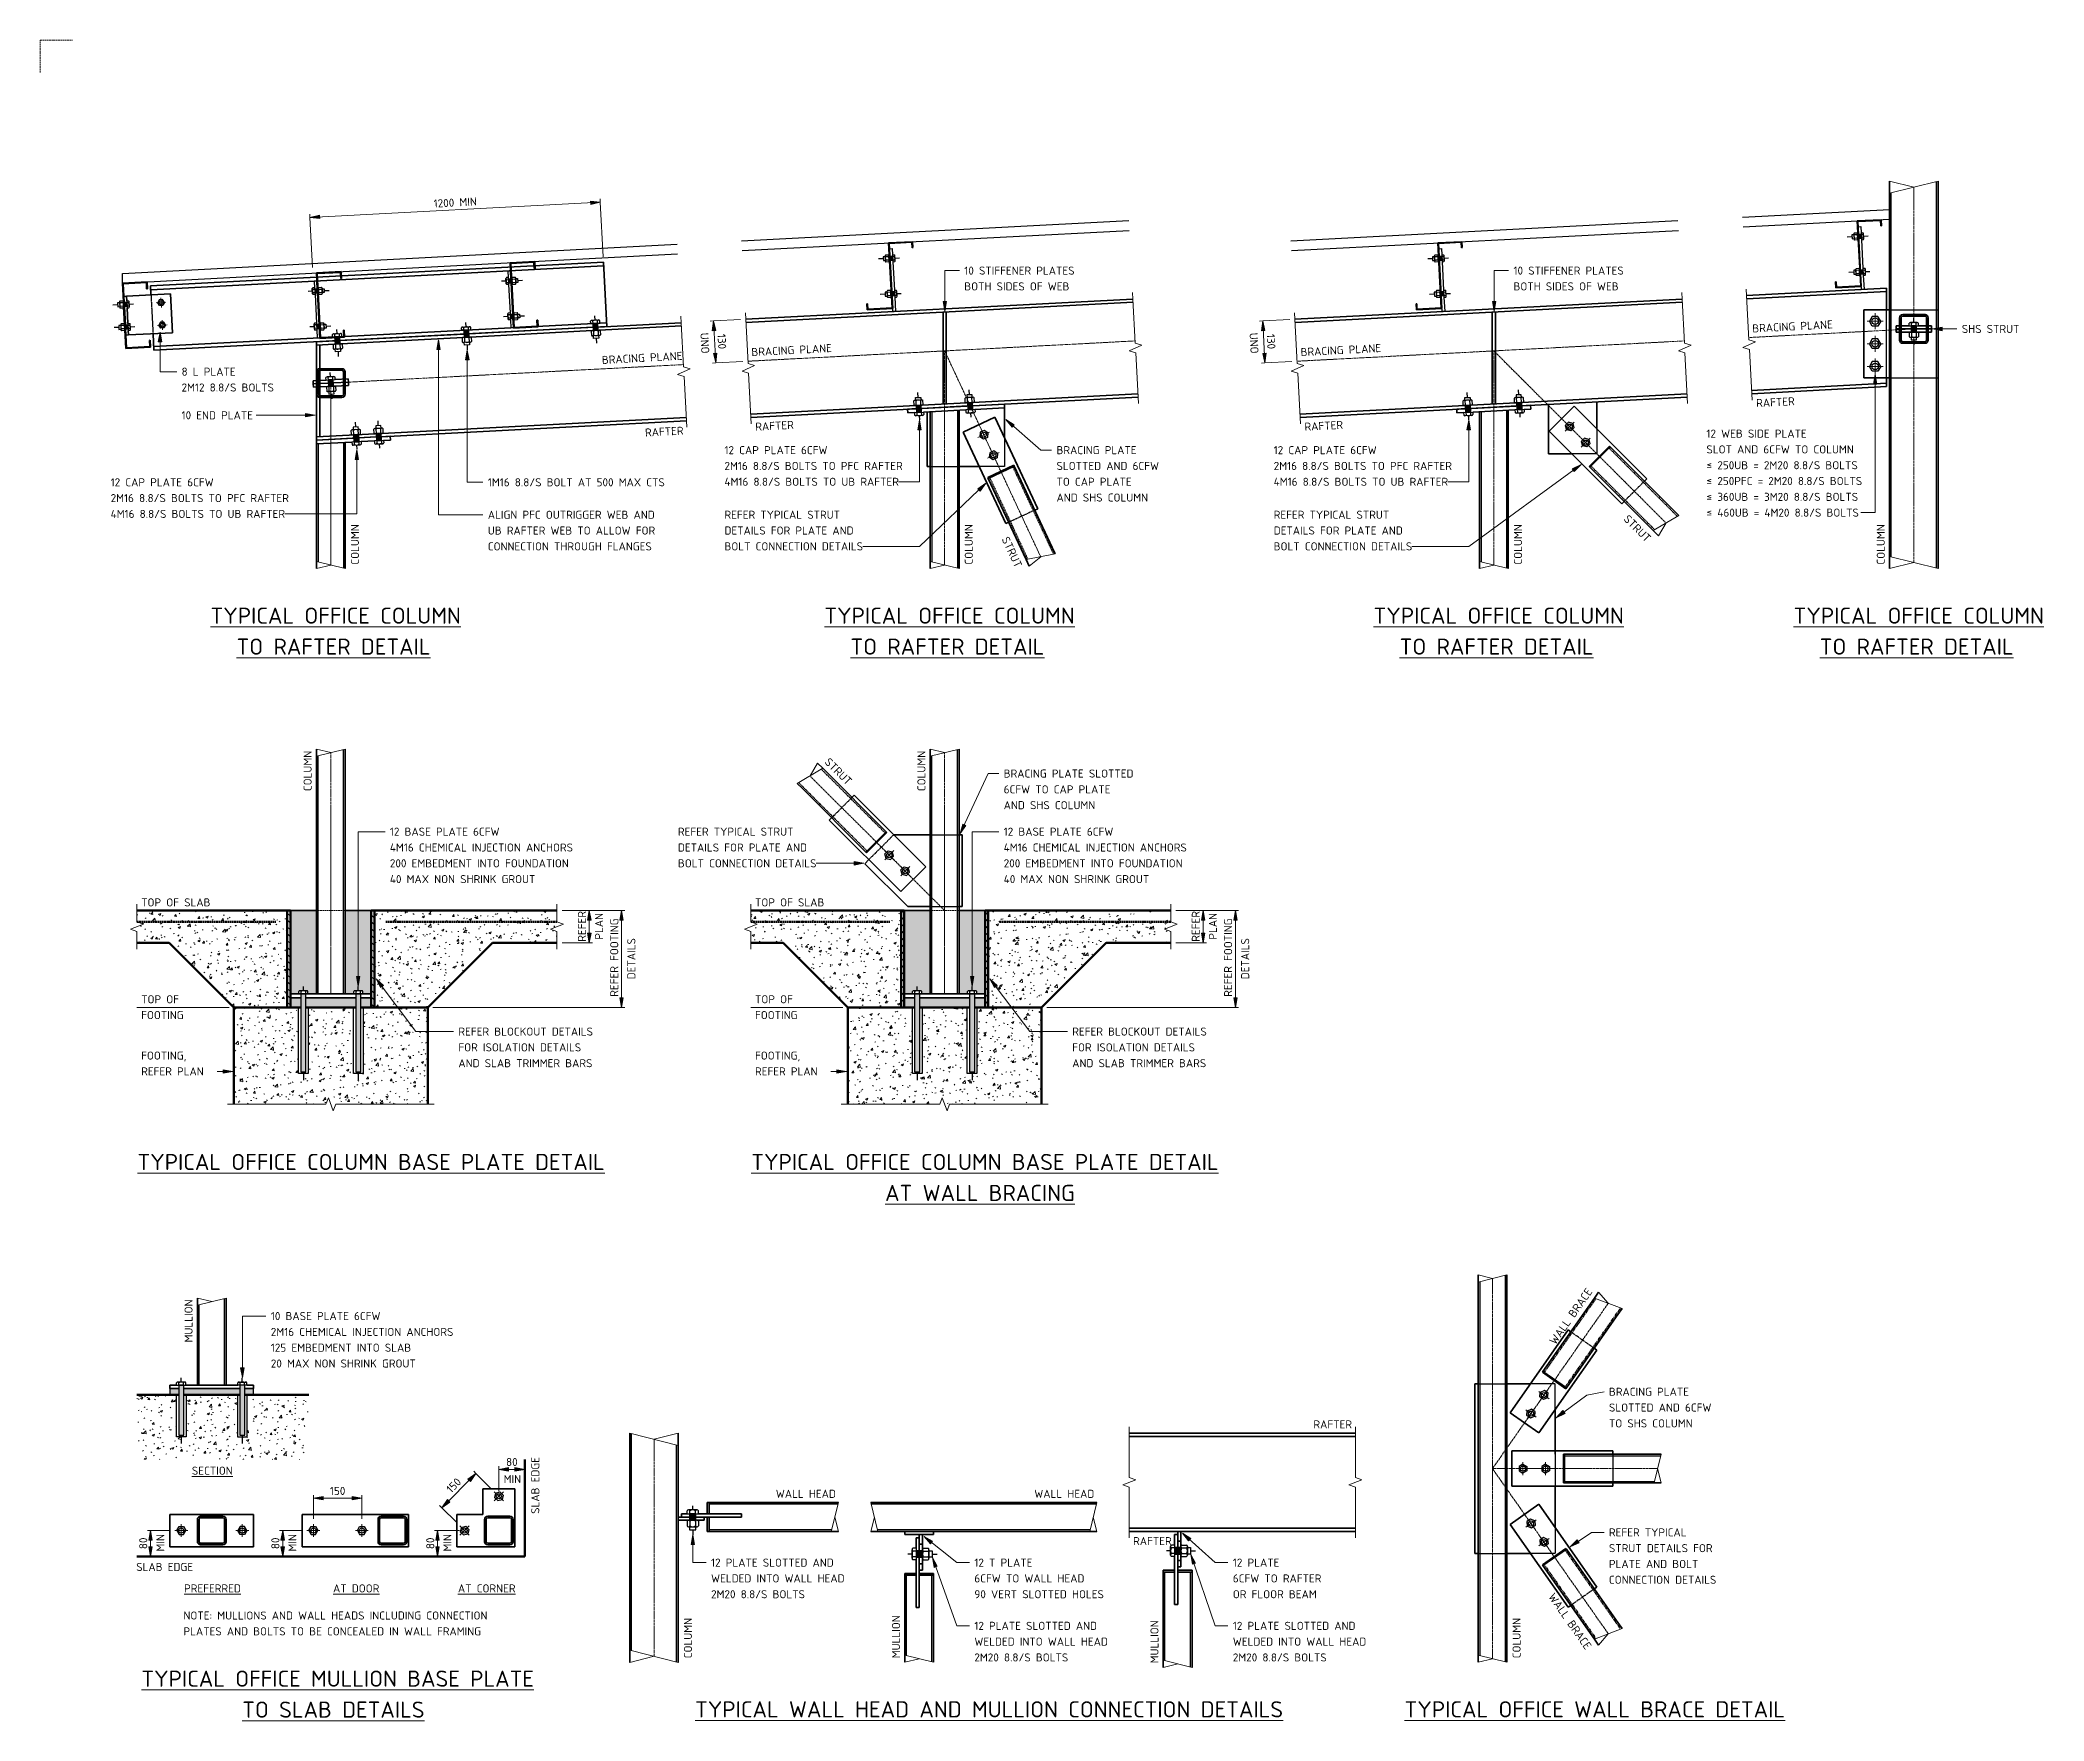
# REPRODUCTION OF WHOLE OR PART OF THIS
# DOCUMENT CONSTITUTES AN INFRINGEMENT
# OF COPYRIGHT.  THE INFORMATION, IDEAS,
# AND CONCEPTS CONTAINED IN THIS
# Model space of a CAD drawing. Header units: millimetres. Extents: x -1974 to 4228, y -2205 to 3000.
import ezdxf

# ---------------------------------------------------------------- set-up
doc = ezdxf.new("R2010")
doc.units = ezdxf.units.MM
for name, pattern in [('Centre x0_5', [10.25, 1.5, -1.25, 6.25, -1.25]), ('Dash', [7, 5, -2]), ('Hidden', [4, 3, -1])]:
    doc.linetypes.add(name, pattern=pattern)
for name, color, linetype, lineweight in [('A-000-T_TEXT', 231, 'Continuous', 13), ('A-010-D_DIM', 211, 'Continuous', 13), ('A-010-D_DIM-10', 211, 'Continuous', 13), ('A-010-M_LINE', 90, 'Continuous', 13), ('Z-000-T_TEXT', 131, 'Continuous', 18), ('Z-060-M_DETAIL', 92, 'Continuous', 25), ('Z-200_P_REF_PLANE', 111, 'Dash', 13)]:
    doc.layers.add(name, color=color, linetype=linetype, lineweight=lineweight)
doc.styles.add('ISOCPEUR', font='isocpeur.ttf', dxfattribs={"height": 25})
doc.styles.add('ISOCPEUR_1', font='isocpeur.ttf', dxfattribs={"height": 50})
doc.dimstyles.new('2_5___Arrow___Transparent', dxfattribs={"dimscale": 304.8, "dimtxt": 24.899529, "dimasz": 0.098425, "dimexe": 0.032808, "dimexo": 0.052493, "dimgap": 0.008202, "dimtad": 1, "dimdec": 0, "dimzin": 0, "dimdsep": 46, "dimtxsty": 'ISOCPEUR', "dimsah": 1, "dimcen": 0.09, "dimadec": 0, "dimazin": 0, "dimtfac": 1, "dimtdec": 4, "dimtix": 1, "dimtmove": 0, "dimatfit": 3, "dimfxl": 1, "dimtvp": 1, "dimtolj": 1, "dimtzin": 0, "dimlwd": 18, "dimlwe": 18, "dimarcsym": 2})
doc.dimstyles.new('2_5___Arrow_Tick', dxfattribs={"dimscale": 304.8, "dimtxt": 24.899529, "dimasz": 0.098425, "dimexe": 0.032808, "dimexo": 0.052493, "dimgap": 0.008202, "dimtad": 1, "dimdec": 0, "dimzin": 0, "dimdsep": 46, "dimtxsty": 'ISOCPEUR', "dimsah": 1, "dimcen": 0.09, "dimadec": 0, "dimazin": 0, "dimtfac": 1, "dimtdec": 4, "dimtix": 1, "dimtmove": 0, "dimatfit": 3, "dimfxl": 1, "dimtvp": 1, "dimtolj": 1, "dimtzin": 0, "dimlwd": 18, "dimlwe": 18, "dimarcsym": 2})
pattern_1 = [(135, (0, 0), (-10.6066, -10.6066), [])]
pattern_2 = [(50, (0, 0), (72.8738, -6.376), [7.62, -83.82]), (355, (0, 0), (-14.097, 76.4224), [6.096, -67.056]), (100.451, (6.07, -0.53), (58.777, 70.0469), [6.476, -71.236]), (46.184, (0, 20.32), (108.4314, -16.8175), [11.43, -125.73]), (96.636, (9.04, 18.92), (94.961, 98.971), [9.714, -106.854]), (351.184, (0, 20.32), (94.962, 98.97), [9.144, -100.584]), (21, (10.16, 15.24), (60.6457, -40.9065), [7.62, -83.82]), (326, (10.16, 15.24), (24.7208, 73.675), [6.096, -67.056]), (71.451, (15.214, 11.83), (85.367, 32.7687), [6.476, -71.236]), (37.5, (0, 0), (1.23552, 33.82243), [3.353, -62.89, 3.353, -64.719, -67.31]), (37.5, (0, 0), (1.23552, 33.82243), [-134.315, 3.353, -63.957]), (7.5, (0, 0), (26.72815, 40.07255), [3.353, -35.458, 3.353, -61.366, -25.654]), (7.5, (0, 0), (26.72815, 40.07255), [-103.53, 3.353, -22.301]), (327.5, (-22.657, 0), (54.23632, -2.29212), [3.353, -22.047, 3.353, -75.895, -105.156]), (327.5, (-22.657, 0), (54.23632, -2.29212), [-104.648, 3.353, -101.803]), (317.5, (-32.817, 0), (59.2516, 10.1701), [3.353, -29.667, 3.353, -49.276, -74.676]), (317.5, (-32.817, 0), (59.2516, 10.1701), [-85.649, 3.353, -71.323])]

msp = doc.modelspace()

# ---------------------------------------------------------------- texts
at = {"layer": 'A-000-T_TEXT', "color": 7, "lineweight": 18, "attachment_point": 1}
for s, insert, char_height, width, style in [('10 STIFFENER PLATES', (886.5, 2298.9), 25, 408.059, 'ISOCPEUR'), ('10 STIFFENER PLATES', (2586.5, 2298.9), 25, 408.059, 'ISOCPEUR'), ('BOTH SIDES OF WEB', (886.5, 2250), 25, 379.198, 'ISOCPEUR'), ('BOTH SIDES OF WEB', (2586.5, 2250), 25, 379.198, 'ISOCPEUR'), ('SHS STRUT', (3974.2, 2118.2), 25, 210.844, 'ISOCPEUR'), ('8 L PLATE', (-1536.3, 1985.9), 25, 198.819, 'ISOCPEUR'), ('2M12 8.8/S BOLTS', (-1536.3, 1936.9), 25, 338.312, 'ISOCPEUR'), ('10 END PLATE', (-1536.3, 1850.9), 25, 262.152, 'ISOCPEUR'), ('12 CAP PLATE 6CFW', (144.2, 1742.9), 25, 382.405, 'ISOCPEUR'), ('BRACING PLATE', (1172, 1742.9), 25, 291.013, 'ISOCPEUR'), ('12 CAP PLATE 6CFW', (1844.2, 1742.9), 25, 382.405, 'ISOCPEUR'), ('12 WEB SIDE PLATE', (3183.7, 1794.1), 25, 368.776, 'ISOCPEUR'), ('SLOT AND 6CFW TO COLUMN', (3183.7, 1745.2), 25, 532.32, 'ISOCPEUR'), ('2M16 8.8/S BOLTS TO PFC RAFTER', (144.2, 1694), 25, 651.772, 'ISOCPEUR'), ('SLOTTED AND 6CFW', (1172, 1694), 25, 374.388, 'ISOCPEUR'), ('2M16 8.8/S BOLTS TO PFC RAFTER', (1844.2, 1694), 25, 651.772, 'ISOCPEUR'), ('≤', (3183.7, 1696.2), 25, 21.646, 'ISOCPEUR'), (' 250UB = 2M20 8.8/S BOLTS', (3201.6, 1696.2), 25, 534.726, 'ISOCPEUR'), ('12 CAP PLATE 6CFW', (-1755.8, 1643.4), 25, 382.405, 'ISOCPEUR'), ('1M16 8.8/S BOLT AT 500 MAX CTS', (-588.3, 1643.4), 25, 649.367, 'ISOCPEUR'), ('4M16 8.8/S BOLTS TO UB RAFTER', (144.2, 1645), 25, 634.937, 'ISOCPEUR'), ('TO CAP PLATE', (1172, 1645), 25, 276.582, 'ISOCPEUR'), ('4M16 8.8/S BOLTS TO UB RAFTER', (1844.2, 1645), 25, 634.937, 'ISOCPEUR'), ('≤', (3183.7, 1647.3), 25, 21.646, 'ISOCPEUR'), (' 250PFC = 2M20 8.8/S BOLTS', (3201.6, 1647.3), 25, 553.966, 'ISOCPEUR'), ('2M16 8.8/S BOLTS TO PFC RAFTER', (-1755.8, 1594.4), 25, 651.772, 'ISOCPEUR'), ('AND SHS COLUMN', (1172, 1596.1), 25, 327.089, 'ISOCPEUR'), ('≤', (3183.7, 1598.3), 25, 21.646, 'ISOCPEUR'), (' 360UB = 3M20 8.8/S BOLTS', (3201.6, 1598.3), 25, 534.726, 'ISOCPEUR'), ('4M16 8.8/S BOLTS TO UB RAFTER', (-1755.8, 1545.5), 25, 634.937, 'ISOCPEUR'), ('ALIGN PFC OUTRIGGER WEB AND', (-588.3, 1542.8), 25, 600.464, 'ISOCPEUR'), ('UB RAFTER WEB TO ALLOW FOR', (-588.3, 1493.9), 25, 608.481, 'ISOCPEUR'), ('REFER TYPICAL STRUT', (144.2, 1542.9), 25, 424.894, 'ISOCPEUR'), ('DETAILS FOR PLATE AND', (144.2, 1494), 25, 470.591, 'ISOCPEUR'), ('REFER TYPICAL STRUT', (1844.2, 1542.9), 25, 424.894, 'ISOCPEUR'), ('DETAILS FOR PLATE AND', (1844.2, 1494), 25, 470.591, 'ISOCPEUR'), ('≤', (3183.7, 1549.4), 25, 21.646, 'ISOCPEUR'), (' 460UB = 4M20 8.8/S BOLTS', (3201.6, 1549.4), 25, 539.536, 'ISOCPEUR'), ('CONNECTION THROUGH FLANGES', (-588.3, 1444.9), 25, 587.637, 'ISOCPEUR'), ('BOLT CONNECTION DETAILS', (144.2, 1445), 25, 500.253, 'ISOCPEUR'), ('BOLT CONNECTION DETAILS', (1844.2, 1445), 25, 500.253, 'ISOCPEUR'), ('\\LTYPICAL OFFICE COLUMN', (-1446.6, 1242.9), 50, 901.097, 'ISOCPEUR_1'), ('\\LTYPICAL OFFICE COLUMN', (453.4, 1242.9), 50, 901.097, 'ISOCPEUR_1'), ('\\LTYPICAL OFFICE COLUMN', (2153.4, 1242.9), 50, 901.097, 'ISOCPEUR_1'), ('\\LTYPICAL OFFICE COLUMN ', (3453.6, 1242.9), 50, 925.147, 'ISOCPEUR_1'), ('\\LTO RAFTER DETAIL', (-1365.9, 1147), 50, 706.287, 'ISOCPEUR_1'), ('\\LTO RAFTER DETAIL', (534.1, 1147), 50, 706.287, 'ISOCPEUR_1'), ('\\LTO RAFTER DETAIL', (2234.1, 1147), 50, 706.287, 'ISOCPEUR_1'), ('\\LTO RAFTER DETAIL', (3534.3, 1147), 50, 706.287, 'ISOCPEUR_1'), ('6CFW TO CAP PLATE', (1008.5, 692.4), 25, 393.629, 'ISOCPEUR'), ('BRACING PLATE SLOTTED', (1008.5, 741.4), 25, 472.996, 'ISOCPEUR'), ('AND SHS COLUMN', (1008.5, 643.5), 25, 327.089, 'ISOCPEUR'), ('REFER TYPICAL STRUT', (0.1, 561.4), 25, 424.894, 'ISOCPEUR'), ('DETAILS FOR PLATE AND', (0.1, 512.4), 25, 470.591, 'ISOCPEUR'), ('BOLT CONNECTION DETAILS', (0.1, 463.5), 25, 500.253, 'ISOCPEUR'), ('TOP OF SLAB', (-1661.3, 342.4), 25, 251.73, 'ISOCPEUR'), ('TOP OF SLAB', (238.7, 342.4), 25, 251.73, 'ISOCPEUR'), ('TOP OF', (-1661.3, 42.4), 25, 136.287, 'ISOCPEUR'), ('TOP OF', (238.7, 42.4), 25, 136.287, 'ISOCPEUR'), ('FOOTING', (-1661.3, -6.5), 25, 150.717, 'ISOCPEUR'), ('FOOTING', (238.7, -6.5), 25, 150.717, 'ISOCPEUR'), ('\\LTYPICAL OFFICE COLUMN BASE PLATE DETAIL', (-1672.7, -448.9), 50, 1692.362, 'ISOCPEUR_1'), ('\\LTYPICAL OFFICE COLUMN BASE PLATE DETAIL', (227.3, -448.9), 50, 1692.362, 'ISOCPEUR_1'), ('\\LAT WALL BRACING', (641.3, -544.8), 50, 688.65, 'ISOCPEUR_1'), ('BRACING PLATE', (2881.9, -1173), 25, 291.013, 'ISOCPEUR'), ('SLOTTED AND 6CFW', (2881.9, -1221.9), 25, 374.388, 'ISOCPEUR'), ('RAFTER', (1967.3, -1274), 25, 142.7, 'ISOCPEUR'), ('TO SHS COLUMN', (2881.9, -1270.9), 25, 299.831, 'ISOCPEUR'), ('WALL HEAD', (303.2, -1489), 25, 219.662, 'ISOCPEUR'), ('WALL HEAD', (1103.2, -1489), 25, 219.662, 'ISOCPEUR'), ('REFER TYPICAL', (2881.9, -1608.4), 25, 286.202, 'ISOCPEUR'), ('RAFTER', (1409.1, -1635.5), 25, 142.7, 'ISOCPEUR'), ('STRUT DETAILS FOR', (2881.9, -1657.3), 25, 378.396, 'ISOCPEUR'), ('SLAB EDGE', (-1676.6, -1715.5), 25, 206.835, 'ISOCPEUR'), ('12 PLATE SLOTTED AND', (102.7, -1702.1), 25, 449.747, 'ISOCPEUR'), ('12 T PLATE', (917.7, -1702.1), 25, 216.456, 'ISOCPEUR'), ('12 PLATE', (1717.7, -1702.1), 25, 173.966, 'ISOCPEUR'), ('PLATE AND BOLT', (2881.9, -1706.3), 25, 324.683, 'ISOCPEUR'), ('WELDED INTO WALL HEAD', (102.7, -1751), 25, 484.219, 'ISOCPEUR'), ('6CFW TO WALL HEAD', (917.7, -1751), 25, 403.249, 'ISOCPEUR'), ('6CFW TO RAFTER', (1717.7, -1751), 25, 326.287, 'ISOCPEUR'), ('CONNECTION DETAILS', (2881.9, -1755.2), 25, 388.017, 'ISOCPEUR'), ('2M20 8.8/S BOLTS', (102.7, -1800), 25, 344.726, 'ISOCPEUR'), ('90 VERT SLOTTED HOLES', (917.7, -1800), 25, 474.599, 'ISOCPEUR'), ('OR FLOOR BEAM', (1717.7, -1800), 25, 300.633, 'ISOCPEUR'), ('12 PLATE SLOTTED AND', (917.7, -1897.8), 25, 449.747, 'ISOCPEUR'), ('12 PLATE SLOTTED AND', (1717.7, -1897.8), 25, 449.747, 'ISOCPEUR'), ('WELDED INTO WALL HEAD', (917.7, -1946.7), 25, 484.219, 'ISOCPEUR'), ('WELDED INTO WALL HEAD', (1717.7, -1946.7), 25, 484.219, 'ISOCPEUR'), ('2M20 8.8/S BOLTS', (917.7, -1995.7), 25, 344.726, 'ISOCPEUR'), ('2M20 8.8/S BOLTS', (1717.7, -1995.7), 25, 344.726, 'ISOCPEUR'), ('\\LTYPICAL OFFICE MULLION BASE PLATE', (-1660.6, -2048.9), 50, 1420.59, 'ISOCPEUR_1'), ('\\LTO SLAB DETAILS', (-1348.4, -2144.8), 50, 663.797, 'ISOCPEUR_1'), ('\\LTYPICAL WALL HEAD AND MULLION CONNECTION DETAILS', (53.3, -2143.9), 50, 2114.05, 'ISOCPEUR_1'), ('\\LTYPICAL OFFICE WALL BRACE DETAIL', (2249.4, -2143.9), 50, 1385.316, 'ISOCPEUR_1')]:
    msp.add_mtext(s, dxfattribs=dict(at, insert=insert, char_height=char_height, width=width, style=style))
at = {"layer": 'A-000-T_TEXT', "color": 7, "lineweight": 18, "char_height": 25, "attachment_point": 1, "style": 'ISOCPEUR'}
for s, insert, width, rotation in [('BRACING PLANE', (3324.9, 2119.5), 291.013, 3), ('BRACING PLANE', (226.8, 2046.2), 291.013, 3), ('BRACING PLANE', (1926.8, 2046.2), 291.013, 3), ('BRACING PLANE', (-236, 2022), 291.013, 3), ('RAFTER', (3337, 1888.3), 142.7, 3), ('RAFTER', (-102.4, 1797.2), 142.7, 3), ('RAFTER', (238.9, 1815.1), 142.7, 3), ('RAFTER', (1938.9, 1815.1), 142.7, 3), ('COLUMN', (-1012.1, 1375.9), 142.7, 90), ('COLUMN', (887.9, 1376), 142.7, 90), ('COLUMN', (2587.9, 1376), 142.7, 90), ('STRUT', (2943, 1532.6), 120.253, 315), ('COLUMN', (3710.9, 1376), 142.7, 90), ('STRUT', (1023.9, 1465.7), 120.253, 295), ('COLUMN', (-1158.6, 674.4), 142.7, 90), ('STRUT', (469.8, 780.1), 120.253, 315), ('COLUMN', (741.4, 674.4), 142.7, 90), ('WALL BRACE', (2695.7, -1027.5), 241.308, 55), ('MULLION', (-1527.1, -1032.8), 151.519, 90), ('SLAB EDGE', (-453.9, -1563.5), 206.835, 90), ('WALL BRACE', (2713.4, -1805.9), 241.308, 305), ('COLUMN', (18.7, -2010.8), 142.7, 90), ('MULLION', (662.7, -2010.8), 151.519, 90), ('MULLION', (1462.7, -2026.5), 151.519, 90), ('COLUMN', (2583.6, -2010.8), 142.7, 90)]:
    msp.add_mtext(s, dxfattribs=dict(at, insert=insert, width=width, rotation=rotation))
at = {"layer": 'A-000-T_TEXT', "color": 7, "lineweight": 18, "char_height": 25, "attachment_point": 1, "style": 'ISOCPEUR', "bg_fill": 3, "box_fill_scale": 1.25, "bg_fill_color": 256, "bg_fill_true_color": 13158600, "bg_fill_transparency": 0}
for s, insert, width in [('FOOTING,', (-1661.3, -131.9), 161.139), ('FOOTING,', (238.7, -131.9), 161.139), ('\\LPREFERRED', (-1528.5, -1781.9), 206.835), ('\\LAT DOOR', (-1067.4, -1781.9), 165.949), ('\\LAT CORNER', (-680.8, -1781.9), 209.24), ('NOTE: MULLIONS AND WALL HEADS INCLUDING CONNECTION ', (-1530.4, -1865.9), 1107.13)]:
    msp.add_mtext(s, dxfattribs=dict(at, insert=insert, width=width))

# ---------------------------------------------------------------- blocks, each defined once
blk = doc.blocks.new('NRP_Bolt Detailed Section _v2_ - M16-3988920-S-6921 - _INDUSTRIAL_ TYPICAL OFFICE STEEL FRAMING DETAILS')
at = {"layer": 'Z-060-M_DETAIL'}
blk.add_hatch(color=256, dxfattribs=at).paths.add_polyline_path([(0, -8), (22.2, -8), (22.2, 8), (0, 8)])
for p, q in [((-9.8, 0), (-23, 0)), ((-9.8, -10.7), (-9.8, 10.7)), ((0, 14.2), (-7.7, 14.2)), ((0, 7.1), (-7.7, 7.1)), ((0, 14.2), (0, -14.2)), ((22.2, 8), (0, 8)), ((0, 8), (0, -8)), ((22.2, -10.7), (22.2, 10.7)), ((22.2, -8), (22.2, 8)), ((24.2, 14.2), (36.2, 14.2)), ((24.2, 7.1), (36.2, 7.1)), ((38.2, 10.7), (38.2, -10.7)), ((38.2, 8), (46.2, 8)), ((46.2, 8), (46.2, -8)), ((46.2, 0), (61.2, 0)), ((0, -7.1), (-7.7, -7.1)), ((0, -14.2), (-7.7, -14.2)), ((0, -8), (22.2, -8)), ((24.2, -7.1), (36.2, -7.1)), ((24.2, -14.2), (36.2, -14.2)), ((46.2, -8), (38.2, -8))]:
    blk.add_line(p, q, dxfattribs=at)
for centre, radius, start, end in [((-5.6, 10.7), 4.13, 120.51024, 239.48976), ((3.7, 0), 13.5, 148.1145, 211.8855), ((26.3, 10.7), 4.13, 120.51024, 239.48976), ((35.7, 0), 13.5, 148.1145, 211.8855), ((34.1, 10.7), 4.13, 300.51024, 59.48976), ((24.7, 0), 13.5, 328.1145, 31.8855), ((-5.6, -10.7), 4.13, 120.51024, 239.48976), ((26.3, -10.7), 4.13, 120.51024, 239.48976), ((34.1, -10.7), 4.13, 300.51024, 59.48976)]:
    blk.add_arc(centre, radius, start, end, dxfattribs=at)
blk = doc.blocks.new('NRP_Bolt Detailed Section _v2_ - M16-3988918-S-6921 - _INDUSTRIAL_ TYPICAL OFFICE STEEL FRAMING DETAILS')
at = {"layer": 'Z-060-M_DETAIL'}
blk.add_hatch(color=256, dxfattribs=at).paths.add_polyline_path([(0, -8), (22.2, -8), (22.2, 8), (0, 8)])
for p, q in [((-9.8, 10.7), (-9.8, -10.7)), ((0, 14.2), (-7.7, 14.2)), ((0, 7.1), (-7.7, 7.1)), ((0, -14.2), (0, 14.2)), ((22.2, 8), (0, 8)), ((0, 8), (0, -8)), ((22.2, 10.7), (22.2, -10.7)), ((22.2, -8), (22.2, 8)), ((24.2, 14.2), (36.2, 14.2)), ((24.2, 7.1), (36.2, 7.1)), ((38.2, -10.7), (38.2, 10.7)), ((46.2, 8), (38.2, 8)), ((46.2, -8), (46.2, 8)), ((-9.8, 0), (-23, 0)), ((0, -7.1), (-7.7, -7.1)), ((0, -14.2), (-7.7, -14.2)), ((0, -8), (22.2, -8)), ((24.2, -7.1), (36.2, -7.1)), ((24.2, -14.2), (36.2, -14.2)), ((38.2, -8), (46.2, -8)), ((46.2, 0), (61.2, 0))]:
    blk.add_line(p, q, dxfattribs=at)
for centre, radius, start, end in [((-5.6, 10.7), 4.13, 120.51024, 239.48976), ((3.7, 0), 13.5, 148.1145, 211.8855), ((26.3, 10.7), 4.13, 120.51024, 239.48976), ((35.7, 0), 13.5, 148.1145, 211.8855), ((34.1, 10.7), 4.13, 300.51024, 59.48976), ((24.7, 0), 13.5, 328.1145, 31.8855), ((-5.6, -10.7), 4.13, 120.51024, 239.48976), ((26.3, -10.7), 4.13, 120.51024, 239.48976), ((34.1, -10.7), 4.13, 300.51024, 59.48976)]:
    blk.add_arc(centre, radius, start, end, dxfattribs=at)
blk = doc.blocks.new('NRP_Break Line _v2_ - Rectangular-3988925-S-6921 - _INDUSTRIAL_ TYPICAL OFFICE STEEL FRAMING DETAILS')
at = {"layer": 'Z-060-M_DETAIL', "lineweight": 18}
for p, q in [((89, -22.25), (0, 0)), ((0, -22.25), (44.5, -11.125))]:
    blk.add_line(p, q, dxfattribs=at)
at = {"layer": 'Z-060-M_DETAIL', "lineweight": 35}
for p, q in [((0, -22.25), (0, 0)), ((89, -22.25), (89, 0))]:
    blk.add_line(p, q, dxfattribs=at)
blk = doc.blocks.new('NRP_Break Line _v2_ - Section-3988923-S-6921 - _INDUSTRIAL_ TYPICAL OFFICE STEEL FRAMING DETAILS')
at = {"layer": 'Z-060-M_DETAIL', "lineweight": 18}
for p, q in [((0, 0), (137, 0)), ((167, 0), (304, 0))]:
    blk.add_line(p, q, dxfattribs=at)
blk = doc.blocks.new('NRP_Purlin Cleat _v2_ - 200-878176-S-6921 - _INDUSTRIAL_ TYPICAL OFFICE STEEL FRAMING DETAILS')
at = {"layer": 'Z-060-M_DETAIL'}
for points in [[(8, 171), (-3, 171), (-3, 159), (8, 159)], [(8, 61), (-3, 61), (-3, 49), (8, 49)]]:
    blk.add_hatch(color=256, dxfattribs=at).paths.add_polyline_path(points)
for p, q in [((0, 171), (0, 195)), ((0, 195), (8, 195)), ((8, 195), (8, 175.7)), ((-21, 165), (-36, 165)), ((-15, 171), (-21, 171)), ((-21, 171), (-21, 159)), ((-21, 159), (-15, 159)), ((-15, 173), (-15, 157)), ((-4.5, 175.7), (-13.5, 175.7)), ((-4.5, 170.3), (-13.5, 170.3)), ((-4.5, 159.7), (-13.5, 159.7)), ((-4.5, 154.3), (-13.5, 154.3)), ((-3, 157), (-3, 173)), ((8, 171), (-3, 171)), ((-3, 171), (-3, 159)), ((-3, 159), (8, 159)), ((0, 61), (0, 159)), ((8, 175.7), (13.8, 175.7)), ((8, 175.7), (8, 154.3)), ((8, 159), (8, 171)), ((8, 170.3), (13.8, 170.3)), ((8, 159.7), (13.8, 159.7)), ((8, 154.3), (8, 65.7)), ((8, 154.3), (13.8, 154.3)), ((15.3, 157), (15.3, 173)), ((15.3, 165), (29, 165)), ((-15, 63), (-15, 47)), ((-4.5, 65.7), (-13.5, 65.7)), ((-3, 47), (-3, 63)), ((8, 65.7), (13.8, 65.7)), ((8, 65.7), (8, 44.3)), ((15.3, 47), (15.3, 63)), ((-21, 55), (-36, 55)), ((-15, 61), (-21, 61)), ((-21, 61), (-21, 49)), ((-21, 49), (-15, 49)), ((-4.5, 60.3), (-13.5, 60.3)), ((-4.5, 49.7), (-13.5, 49.7)), ((-4.5, 44.3), (-13.5, 44.3)), ((8, 61), (-3, 61)), ((-3, 61), (-3, 49)), ((-3, 49), (8, 49)), ((0, 0), (0, 49)), ((8, 0), (0, 0)), ((8, 49), (8, 61)), ((8, 60.3), (13.8, 60.3)), ((8, 49.7), (13.8, 49.7)), ((8, 44.3), (8, 0)), ((8, 44.3), (13.8, 44.3)), ((15.3, 55), (29, 55))]:
    blk.add_line(p, q, dxfattribs=at)
for centre, radius, start, end in [((-11.9, 173), 3.1, 120.51024, 239.48976), ((-4.9, 165), 10.1, 148.1145, 211.8855), ((-11.9, 157), 3.1, 120.51024, 239.48976), ((-6.1, 173), 3.1, 300.51024, 59.48976), ((-13.1, 165), 10.1, 328.1145, 31.8855), ((-6.1, 157), 3.1, 300.51024, 59.48976), ((12.2, 173), 3.1, 300.51024, 59.48976), ((5.2, 165), 10.1, 328.1145, 31.8855), ((12.2, 157), 3.1, 300.51024, 59.48976), ((-11.9, 63), 3.1, 120.51024, 239.48976), ((-6.1, 63), 3.1, 300.51024, 59.48976), ((12.2, 63), 3.1, 300.51024, 59.48976), ((-4.9, 55), 10.1, 148.1145, 211.8855), ((-11.9, 47), 3.1, 120.51024, 239.48976), ((-13.1, 55), 10.1, 328.1145, 31.8855), ((-6.1, 47), 3.1, 300.51024, 59.48976), ((5.2, 55), 10.1, 328.1145, 31.8855), ((12.2, 47), 3.1, 300.51024, 59.48976)]:
    blk.add_arc(centre, radius, start, end, dxfattribs=at)
blk = doc.blocks.new('NRP_Bolt Detailed Plan _v2_ - M16-1017939-S-6921 - _INDUSTRIAL_ TYPICAL OFFICE STEEL FRAMING DETAILS')
at = {"layer": 'Z-060-M_DETAIL', "lineweight": 13}
for p, q in [((-20, 0), (0, 0)), ((0, 0), (0, 20)), ((20, 0), (0, 0)), ((0, 0), (0, -20))]:
    blk.add_line(p, q, dxfattribs=at)
at = {"layer": 'Z-060-M_DETAIL'}
for p, q in [((-6.9, 12), (-13.9, 0)), ((6.9, 12), (-6.9, 12)), ((13.9, 0), (6.9, 12)), ((13.9, 0), (6.9, -12)), ((-6.9, -12), (-13.9, 0)), ((6.9, -12), (-6.9, -12))]:
    blk.add_line(p, q, dxfattribs=at)
blk.add_circle((0, 0), 8, dxfattribs=at)
blk = doc.blocks.new('NRP_Break Line _v2_ - Rectangular-3988926-S-6921 - _INDUSTRIAL_ TYPICAL OFFICE STEEL FRAMING DETAILS')
at = {"layer": 'Z-060-M_DETAIL', "lineweight": 18}
for p, q in [((0, 0), (150, 37.5)), ((0, 37.5), (75, 18.75))]:
    blk.add_line(p, q, dxfattribs=at)
at = {"layer": 'Z-060-M_DETAIL', "lineweight": 35}
for p, q in [((0, 37.5), (0, 0)), ((150, 37.5), (150, 0))]:
    blk.add_line(p, q, dxfattribs=at)
blk = doc.blocks.new('NRP_Break Line _v2_ - Rectangular-3988927-S-6921 - _INDUSTRIAL_ TYPICAL OFFICE STEEL FRAMING DETAILS')
at = {"layer": 'Z-060-M_DETAIL', "lineweight": 18}
for p, q in [((150, -37.5), (0, 0)), ((0, -37.5), (75, -18.75))]:
    blk.add_line(p, q, dxfattribs=at)
at = {"layer": 'Z-060-M_DETAIL', "lineweight": 35}
for p, q in [((0, -37.5), (0, 0)), ((150, -37.5), (150, 0))]:
    blk.add_line(p, q, dxfattribs=at)
blk = doc.blocks.new('NRP_Bolt Detailed Section _v2_ - M16-3988928-S-6921 - _INDUSTRIAL_ TYPICAL OFFICE STEEL FRAMING DETAILS')
at = {"layer": 'Z-060-M_DETAIL'}
blk.add_hatch(color=256, dxfattribs=at).paths.add_polyline_path([(0, -8), (20, -8), (20, 8), (0, 8)])
for p, q in [((-9.8, 10.7), (-9.8, -10.7)), ((0, 14.2), (-7.7, 14.2)), ((0, 7.1), (-7.7, 7.1)), ((0, -14.2), (0, 14.2)), ((20, 8), (0, 8)), ((0, 8), (0, -8)), ((20, 10.7), (20, -10.7)), ((20, -8), (20, 8)), ((22, 14.2), (34, 14.2)), ((22, 7.1), (34, 7.1)), ((36, -10.7), (36, 10.7)), ((44, 8), (36, 8)), ((44, -8), (44, 8)), ((-9.8, 0), (-23, 0)), ((0, -7.1), (-7.7, -7.1)), ((0, -14.2), (-7.7, -14.2)), ((0, -8), (20, -8)), ((22, -7.1), (34, -7.1)), ((22, -14.2), (34, -14.2)), ((36, -8), (44, -8)), ((44, 0), (59, 0))]:
    blk.add_line(p, q, dxfattribs=at)
for centre, radius, start, end in [((-5.6, 10.7), 4.13, 120.51024, 239.48976), ((3.7, 0), 13.5, 148.1145, 211.8855), ((24.1, 10.7), 4.13, 120.51024, 239.48976), ((33.5, 0), 13.5, 148.1145, 211.8855), ((31.9, 10.7), 4.13, 300.51024, 59.48976), ((22.5, 0), 13.5, 328.1145, 31.8855), ((-5.6, -10.7), 4.13, 120.51024, 239.48976), ((24.1, -10.7), 4.13, 120.51024, 239.48976), ((31.9, -10.7), 4.13, 300.51024, 59.48976)]:
    blk.add_arc(centre, radius, start, end, dxfattribs=at)
blk = doc.blocks.new('NRP_Bolt Detailed Plan _v2_ - M20-1017941-S-6921 - _INDUSTRIAL_ TYPICAL OFFICE STEEL FRAMING DETAILS')
at = {"layer": 'Z-060-M_DETAIL', "lineweight": 13}
for p, q in [((-25, 0), (0, 0)), ((0, 0), (0, 25)), ((25, 0), (0, 0)), ((0, 0), (0, -25))]:
    blk.add_line(p, q, dxfattribs=at)
at = {"layer": 'Z-060-M_DETAIL'}
for p, q in [((-8.7, 15), (-17.3, 0)), ((8.7, 15), (-8.7, 15)), ((17.3, 0), (8.7, 15)), ((17.3, 0), (8.7, -15)), ((-8.7, -15), (-17.3, 0)), ((8.7, -15), (-8.7, -15))]:
    blk.add_line(p, q, dxfattribs=at)
blk.add_circle((0, 0), 10, dxfattribs=at)
blk = doc.blocks.new('NRP_Break Line _v2_ - Rectangular-3988922-S-6921 - _INDUSTRIAL_ TYPICAL OFFICE STEEL FRAMING DETAILS')
at = {"layer": 'Z-060-M_DETAIL', "lineweight": 18}
for p, q in [((0, 0), (89, 22.25)), ((0, 22.25), (44.5, 11.125))]:
    blk.add_line(p, q, dxfattribs=at)
at = {"layer": 'Z-060-M_DETAIL', "lineweight": 35}
for p, q in [((0, 22.25), (0, 0)), ((89, 22.25), (89, 0))]:
    blk.add_line(p, q, dxfattribs=at)
blk = doc.blocks.new('NRP_Bolt Detailed Plan _v2_ - M16-3988906-S-6921 - _INDUSTRIAL_ TYPICAL OFFICE STEEL FRAMING DETAILS')
at = {"layer": 'Z-060-M_DETAIL'}
for p, q in [((-6.9, 12), (-13.9, 0)), ((-6.9, -12), (-13.9, 0)), ((6.9, 12), (-6.9, 12)), ((13.9, 0), (6.9, 12)), ((6.9, -12), (-6.9, -12)), ((13.9, 0), (6.9, -12))]:
    blk.add_line(p, q, dxfattribs=at)
at = {"layer": 'Z-060-M_DETAIL', "lineweight": 13}
for p, q in [((0, 0), (0, 20)), ((-20, 0), (0, 0)), ((0, 0), (0, -20)), ((20, 0), (0, 0))]:
    blk.add_line(p, q, dxfattribs=at)
at = {"layer": 'Z-060-M_DETAIL'}
blk.add_circle((0, 0), 8, dxfattribs=at)
blk = doc.blocks.new('NRP_Bolt Detailed Section _v2_ - M20-3988855-S-6921 - _INDUSTRIAL_ TYPICAL OFFICE STEEL FRAMING DETAILS')
at = {"layer": 'Z-060-M_DETAIL'}
blk.add_hatch(color=256, dxfattribs=at).paths.add_polyline_path([(0, 10), (0, -10), (20, -10), (20, 10)])
for p, q in [((-12.2, 0), (-25, 0)), ((-12.2, 13.3), (-12.2, -13.3)), ((0, 17.8), (-9.6, 17.8)), ((0, 8.9), (-9.6, 8.9)), ((0, -17.8), (0, 17.8)), ((20, 10), (0, 10)), ((0, 10), (0, -10)), ((20, 13.3), (20, -13.3)), ((20, -10), (20, 10)), ((22.5, 17.8), (37.5, 17.8)), ((22.5, 8.9), (37.5, 8.9)), ((40, -13.3), (40, 13.3)), ((50, 10), (40, 10)), ((50, -10), (50, 10)), ((0, -8.9), (-9.6, -8.9)), ((0, -17.8), (-9.6, -17.8)), ((0, -10), (20, -10)), ((22.5, -8.9), (37.5, -8.9)), ((22.5, -17.8), (37.5, -17.8)), ((40, -10), (50, -10)), ((50, 0), (65, 0))]:
    blk.add_line(p, q, dxfattribs=at)
for centre, radius, start, end in [((-7, 13.3), 5.16, 120.51024, 239.48976), ((4.6, 0), 16.8, 148.1145, 211.8855), ((25.2, 13.3), 5.16, 120.51024, 239.48976), ((36.8, 0), 16.8, 148.1145, 211.8855), ((34.8, 13.3), 5.16, 300.51024, 59.48976), ((23.2, 0), 16.8, 328.1145, 31.8855), ((-7, -13.3), 5.16, 120.51024, 239.48976), ((25.2, -13.3), 5.16, 120.51024, 239.48976), ((34.8, -13.3), 5.16, 300.51024, 59.48976)]:
    blk.add_arc(centre, radius, start, end, dxfattribs=at)
blk = doc.blocks.new('NRP_Bolt Detailed Section _v2_ - M20-3988937-S-6921 - _INDUSTRIAL_ TYPICAL OFFICE STEEL FRAMING DETAILS')
at = {"layer": 'Z-060-M_DETAIL'}
blk.add_hatch(color=256, dxfattribs=at).paths.add_polyline_path([(0, -10), (20, -10), (20, 10), (0, 10)])
for p, q in [((-12.2, -13.3), (-12.2, 13.3)), ((0, 17.8), (-9.6, 17.8)), ((0, 8.9), (-9.6, 8.9)), ((0, 17.8), (0, -17.8)), ((20, 10), (0, 10)), ((0, 10), (0, -10)), ((20, -13.3), (20, 13.3)), ((20, -10), (20, 10)), ((22.5, 17.8), (37.5, 17.8)), ((22.5, 8.9), (37.5, 8.9)), ((40, 13.3), (40, -13.3)), ((40, 10), (50, 10)), ((50, 10), (50, -10)), ((50, 0), (65, 0)), ((-12.2, 0), (-25, 0)), ((0, -8.9), (-9.6, -8.9)), ((0, -17.8), (-9.6, -17.8)), ((0, -10), (20, -10)), ((22.5, -8.9), (37.5, -8.9)), ((22.5, -17.8), (37.5, -17.8)), ((50, -10), (40, -10))]:
    blk.add_line(p, q, dxfattribs=at)
for centre, radius, start, end in [((-7, 13.3), 5.16, 120.51024, 239.48976), ((4.6, 0), 16.8, 148.1145, 211.8855), ((25.2, 13.3), 5.16, 120.51024, 239.48976), ((36.8, 0), 16.8, 148.1145, 211.8855), ((34.8, 13.3), 5.16, 300.51024, 59.48976), ((23.2, 0), 16.8, 328.1145, 31.8855), ((-7, -13.3), 5.16, 120.51024, 239.48976), ((25.2, -13.3), 5.16, 120.51024, 239.48976), ((34.8, -13.3), 5.16, 300.51024, 59.48976)]:
    blk.add_arc(centre, radius, start, end, dxfattribs=at)
blk = doc.blocks.new('NRP_Purlin Cleat _v2_ - 200-3988951-S-6921 - _INDUSTRIAL_ TYPICAL OFFICE STEEL FRAMING DETAILS')
at = {"layer": 'Z-060-M_DETAIL'}
for points in [[(8, -41), (8, -29), (-3, -29), (-3, -41)], [(8, -151), (8, -139), (-3, -139), (-3, -151)]]:
    blk.add_hatch(color=256, dxfattribs=at).paths.add_polyline_path(points)
for p, q in [((0, 0), (0, -29)), ((8, 0), (0, 0)), ((8, -24.3), (8, 0)), ((-21, -35), (-36, -35)), ((-21, -41), (-21, -29)), ((-21, -29), (-15, -29)), ((-15, -41), (-21, -41)), ((-15, -43), (-15, -27)), ((-4.5, -24.3), (-13.5, -24.3)), ((-4.5, -29.7), (-13.5, -29.7)), ((-4.5, -40.3), (-13.5, -40.3)), ((-4.5, -45.7), (-13.5, -45.7)), ((-3, -27), (-3, -43)), ((-3, -29), (-3, -41)), ((8, -29), (-3, -29)), ((-3, -41), (8, -41)), ((0, -41), (0, -139)), ((8, -24.3), (13.8, -24.3)), ((8, -45.7), (8, -24.3)), ((8, -41), (8, -29)), ((8, -29.7), (13.8, -29.7)), ((8, -40.3), (13.8, -40.3)), ((8, -134.3), (8, -45.7)), ((8, -45.7), (13.8, -45.7)), ((15.3, -27), (15.3, -43)), ((15.3, -35), (29, -35)), ((-21, -145), (-36, -145)), ((-21, -151), (-21, -139)), ((-21, -139), (-15, -139)), ((-15, -151), (-21, -151)), ((-15, -153), (-15, -137)), ((-4.5, -134.3), (-13.5, -134.3)), ((-4.5, -139.7), (-13.5, -139.7)), ((-4.5, -150.3), (-13.5, -150.3)), ((-4.5, -155.7), (-13.5, -155.7)), ((-3, -137), (-3, -153)), ((-3, -139), (-3, -151)), ((8, -139), (-3, -139)), ((-3, -151), (8, -151)), ((0, -151), (0, -175)), ((0, -175), (8, -175)), ((8, -134.3), (13.8, -134.3)), ((8, -155.7), (8, -134.3)), ((8, -151), (8, -139)), ((8, -139.7), (13.8, -139.7)), ((8, -150.3), (13.8, -150.3)), ((8, -175), (8, -155.7)), ((8, -155.7), (13.8, -155.7)), ((15.3, -137), (15.3, -153)), ((15.3, -145), (29, -145))]:
    blk.add_line(p, q, dxfattribs=at)
for centre, radius, start, end in [((-11.9, -27), 3.1, 120.51024, 239.48976), ((-4.9, -35), 10.1, 148.1145, 211.8855), ((-11.9, -43), 3.1, 120.51024, 239.48976), ((-6.1, -27), 3.1, 300.51024, 59.48976), ((-13.1, -35), 10.1, 328.1145, 31.8855), ((-6.1, -43), 3.1, 300.51024, 59.48976), ((12.2, -27), 3.1, 300.51024, 59.48976), ((5.2, -35), 10.1, 328.1145, 31.8855), ((12.2, -43), 3.1, 300.51024, 59.48976), ((-11.9, -137), 3.1, 120.51024, 239.48976), ((-4.9, -145), 10.1, 148.1145, 211.8855), ((-11.9, -153), 3.1, 120.51024, 239.48976), ((-6.1, -137), 3.1, 300.51024, 59.48976), ((-13.1, -145), 10.1, 328.1145, 31.8855), ((-6.1, -153), 3.1, 300.51024, 59.48976), ((12.2, -137), 3.1, 300.51024, 59.48976), ((5.2, -145), 10.1, 328.1145, 31.8855), ((12.2, -153), 3.1, 300.51024, 59.48976)]:
    blk.add_arc(centre, radius, start, end, dxfattribs=at)
blk = doc.blocks.new('NRP_Bolt Detailed Plan _v2_ - M12-1017937-S-6921 - _INDUSTRIAL_ TYPICAL OFFICE STEEL FRAMING DETAILS')
at = {"layer": 'Z-060-M_DETAIL', "lineweight": 13}
for p, q in [((-15, 0), (0, 0)), ((0, 0), (0, 15)), ((15, 0), (0, 0)), ((0, 0), (0, -15))]:
    blk.add_line(p, q, dxfattribs=at)
at = {"layer": 'Z-060-M_DETAIL'}
for p, q in [((-5.2, 9), (-10.4, 0)), ((5.2, 9), (-5.2, 9)), ((10.4, 0), (5.2, 9)), ((10.4, 0), (5.2, -9)), ((-5.2, -9), (-10.4, 0)), ((5.2, -9), (-5.2, -9))]:
    blk.add_line(p, q, dxfattribs=at)
blk.add_circle((0, 0), 6, dxfattribs=at)
blk = doc.blocks.new('NRP_Break Line _v2_ - Section-3988881-S-6921 - _INDUSTRIAL_ TYPICAL OFFICE STEEL FRAMING DETAILS')
at = {"layer": 'Z-060-M_DETAIL', "lineweight": 18}
for p, q in [((0, 0), (35, 0)), ((65, 0), (100, 0))]:
    blk.add_line(p, q, dxfattribs=at)
blk = doc.blocks.new('NRP_Bolt Detailed Section _v2_ - M16-3988914-S-6921 - _INDUSTRIAL_ TYPICAL OFFICE STEEL FRAMING DETAILS')
at = {"layer": 'Z-060-M_DETAIL'}
blk.add_hatch(color=256, dxfattribs=at).paths.add_polyline_path([(0, -8), (242, -8), (242, 8), (0, 8)])
for p, q in [((-9.752, 10.668), (-9.752, -10.668)), ((0, 14.224), (-7.72, 14.224)), ((0, 7.112), (-7.72, 7.112)), ((0, -14.224), (0, 14.224)), ((242, 8), (0, 8)), ((0, 8), (0, -8)), ((242, -8), (242, 8)), ((242, 0), (267, 0)), ((-9.752, 0), (-23, 0)), ((0, -7.112), (-7.72, -7.112)), ((0, -14.224), (-7.72, -14.224)), ((0, -8), (242, -8))]:
    blk.add_line(p, q, dxfattribs=at)
at = {"layer": 'Z-060-M_DETAIL', "linetype": 'Hidden'}
for p, q in [((42, 15), (247, 15)), ((247, 15), (247, -15)), ((247, -15), (42, -15))]:
    blk.add_line(p, q, dxfattribs=at)
at = {"layer": 'Z-060-M_DETAIL', "lineweight": 50}
for p, q in [((42, 15), (42, 8)), ((42, -8), (42, -15))]:
    blk.add_line(p, q, dxfattribs=at)
at = {"layer": 'Z-060-M_DETAIL'}
for centre, radius, start, end in [((-5.6245, 10.668), 4.1275, 120.51023741, 239.48976259), ((3.7124, 0), 13.464, 148.11450375, 211.88549625), ((-5.6245, -10.668), 4.1275, 120.51023741, 239.48976259)]:
    blk.add_arc(centre, radius, start, end, dxfattribs=at)
blk = doc.blocks.new('NRP_Break Line _v2_ - Section-3988916-S-6921 - _INDUSTRIAL_ TYPICAL OFFICE STEEL FRAMING DETAILS')
at = {"layer": 'Z-060-M_DETAIL', "lineweight": 18}
for p, q in [((0, 0), (285, 0)), ((315, 0), (600, 0))]:
    blk.add_line(p, q, dxfattribs=at)
blk = doc.blocks.new('NRP_Bolt Detailed Section _v2_ - M16-3988959-S-6921 - _INDUSTRIAL_ TYPICAL OFFICE STEEL FRAMING DETAILS')
at = {"layer": 'Z-060-M_DETAIL'}
blk.add_hatch(color=256, dxfattribs=at).paths.add_polyline_path([(155, 8), (0, 8), (0, -8), (155, -8)])
for p, q in [((-9.752, 10.668), (-9.752, -10.668)), ((0, 14.224), (-7.72, 14.224)), ((0, 7.112), (-7.72, 7.112)), ((0, -14.224), (0, 14.224)), ((155, 8), (0, 8)), ((0, 8), (0, -8)), ((155, -8), (155, 8)), ((-9.752, 0), (-23, 0)), ((0, -7.112), (-7.72, -7.112)), ((0, -14.224), (-7.72, -14.224)), ((0, -8), (155, -8)), ((155, 0), (180, 0))]:
    blk.add_line(p, q, dxfattribs=at)
at = {"layer": 'Z-060-M_DETAIL', "linetype": 'Hidden'}
for p, q in [((30, 15), (160, 15)), ((160, 15), (160, -15)), ((160, -15), (30, -15))]:
    blk.add_line(p, q, dxfattribs=at)
at = {"layer": 'Z-060-M_DETAIL', "lineweight": 50}
for p, q in [((30, 15), (30, 8)), ((30, -8), (30, -15))]:
    blk.add_line(p, q, dxfattribs=at)
at = {"layer": 'Z-060-M_DETAIL'}
for centre, radius, start, end in [((-5.6245, 10.668), 4.1275, 120.51023741, 239.48976259), ((3.7124, 0), 13.464, 148.11450375, 211.88549625), ((-5.6245, -10.668), 4.1275, 120.51023741, 239.48976259)]:
    blk.add_arc(centre, radius, start, end, dxfattribs=at)
blk = doc.blocks.new('NRP_Bolt Detailed Section _v2_ - M16-3988961-S-6921 - _INDUSTRIAL_ TYPICAL OFFICE STEEL FRAMING DETAILS')
at = {"layer": 'Z-060-M_DETAIL'}
blk.add_hatch(color=256, dxfattribs=at).paths.add_polyline_path([(155, 8), (0, 8), (0, -8), (155, -8)])
for p, q in [((-9.752, 0), (-23, 0)), ((-9.752, -10.668), (-9.752, 10.668)), ((0, 14.224), (-7.72, 14.224)), ((0, 7.112), (-7.72, 7.112)), ((0, 14.224), (0, -14.224)), ((155, 8), (0, 8)), ((0, 8), (0, -8)), ((155, -8), (155, 8)), ((155, 0), (180, 0)), ((0, -7.112), (-7.72, -7.112)), ((0, -14.224), (-7.72, -14.224)), ((0, -8), (155, -8))]:
    blk.add_line(p, q, dxfattribs=at)
at = {"layer": 'Z-060-M_DETAIL', "linetype": 'Hidden'}
for p, q in [((160, 15), (30, 15)), ((160, -15), (160, 15)), ((30, -15), (160, -15))]:
    blk.add_line(p, q, dxfattribs=at)
at = {"layer": 'Z-060-M_DETAIL', "lineweight": 50}
for p, q in [((30, 8), (30, 15)), ((30, -15), (30, -8))]:
    blk.add_line(p, q, dxfattribs=at)
at = {"layer": 'Z-060-M_DETAIL'}
for centre, radius, start, end in [((-5.6245, 10.668), 4.1275, 120.51023741, 239.48976259), ((3.7124, 0), 13.464, 148.11450375, 211.88549625), ((-5.6245, -10.668), 4.1275, 120.51023741, 239.48976259)]:
    blk.add_arc(centre, radius, start, end, dxfattribs=at)
blk = doc.blocks.new('NRP_Bolt Detailed Section _v2_ - M12-3988971-S-6921 - _INDUSTRIAL_ TYPICAL OFFICE STEEL FRAMING DETAILS')
at = {"layer": 'Z-060-M_DETAIL'}
blk.add_hatch(color=256, dxfattribs=at).paths.add_polyline_path([(0, 6), (0, -6), (10.4, -6), (10.4, 6)])
for p, q in [((-7.3, 8), (-7.3, -8)), ((0, 10.7), (-5.8, 10.7)), ((0, 5.3), (-5.8, 5.3)), ((0, -10.7), (0, 10.7)), ((10.4, 6), (0, 6)), ((0, 6), (0, -6)), ((10.4, 8), (10.4, -8)), ((10.4, -6), (10.4, 6)), ((11.9, 10.7), (20.9, 10.7)), ((11.9, 5.3), (20.9, 5.3)), ((22.4, -8), (22.4, 8)), ((28.4, 6), (22.4, 6)), ((28.4, -6), (28.4, 6)), ((-7.3, 0), (-21, 0)), ((0, -5.3), (-5.8, -5.3)), ((0, -10.7), (-5.8, -10.7)), ((0, -6), (10.4, -6)), ((11.9, -5.3), (20.9, -5.3)), ((11.9, -10.7), (20.9, -10.7)), ((22.4, -6), (28.4, -6)), ((28.4, 0), (43.4, 0))]:
    blk.add_line(p, q, dxfattribs=at)
for centre, radius, start, end in [((-4.2, 8), 3.1, 120.51024, 239.48976), ((2.8, 0), 10.1, 148.1145, 211.8855), ((13.5, 8), 3.1, 120.51024, 239.48976), ((20.5, 0), 10.1, 148.1145, 211.8855), ((19.3, 8), 3.1, 300.51024, 59.48976), ((12.3, 0), 10.1, 328.1145, 31.8855), ((-4.2, -8), 3.1, 120.51024, 239.48976), ((13.5, -8), 3.1, 120.51024, 239.48976), ((19.3, -8), 3.1, 300.51024, 59.48976)]:
    blk.add_arc(centre, radius, start, end, dxfattribs=at)
blk = doc.blocks.new('DIMBLOCK1-S-6921 - _INDUSTRIAL_ TYPICAL OFFICE STEEL FRAMING DETAILS')
at = {"layer": 'A-010-D_DIM-10', "lineweight": 18}
for points in [[(1810.2, 2130.4), (1806.5, 2100.1), (1817.1, 2100.7)], [(1817, 2000.6), (1820.7, 2030.8), (1810.2, 2030.2)]]:
    blk.add_hatch(color=256, dxfattribs=at).paths.add_polyline_path(points)
for p, q in [((1810.2, 2130.4), (1800.2, 2129.9)), ((1810.2, 2130.4), (1806.5, 2100.1)), ((1810.2, 2130.4), (1894.1, 2134.8)), ((1817, 2000.6), (1810.2, 2130.4)), ((1817.1, 2100.7), (1810.2, 2130.4)), ((1806.5, 2100.1), (1817.1, 2100.7)), ((1817, 2000.6), (1807, 2000)), ((1820.7, 2030.8), (1810.2, 2030.2)), ((1810.2, 2030.2), (1817, 2000.6)), ((1817, 2000.6), (1820.7, 2030.8)), ((1817, 2000.6), (1900.9, 2005))]:
    blk.add_line(p, q, dxfattribs=at)
at = {"layer": 'A-010-D_DIM-10', "color": 0, "lineweight": 18, "char_height": 25, "attachment_point": 1, "rotation": 273, "line_spacing_factor": 1.149209, "style": 'ISOCPEUR'}
for s, insert, width in [('UNO', (1794.3, 2094.7), 72.4), ('130', (1847.5, 2091.2), 57.46)]:
    blk.add_mtext(s, dxfattribs=dict(at, insert=insert, width=width))
blk = doc.blocks.new('DIMBLOCK2-S-6921 - _INDUSTRIAL_ TYPICAL OFFICE STEEL FRAMING DETAILS')
at = {"layer": 'A-010-D_DIM-10', "lineweight": 18}
for points in [[(110.2, 2130.4), (106.5, 2100.1), (117.1, 2100.7)], [(117, 2000.6), (120.7, 2030.8), (110.2, 2030.2)]]:
    blk.add_hatch(color=256, dxfattribs=at).paths.add_polyline_path(points)
for p, q in [((110.2, 2130.4), (100.2, 2129.9)), ((110.2, 2130.4), (106.5, 2100.1)), ((110.2, 2130.4), (194.1, 2134.8)), ((117, 2000.6), (110.2, 2130.4)), ((117.1, 2100.7), (110.2, 2130.4)), ((106.5, 2100.1), (117.1, 2100.7)), ((117, 2000.6), (107, 2000)), ((120.7, 2030.8), (110.2, 2030.2)), ((110.2, 2030.2), (117, 2000.6)), ((117, 2000.6), (120.7, 2030.8)), ((117, 2000.6), (200.9, 2005))]:
    blk.add_line(p, q, dxfattribs=at)
at = {"layer": 'A-010-D_DIM-10', "color": 0, "lineweight": 18, "char_height": 25, "attachment_point": 1, "rotation": 273, "line_spacing_factor": 1.149209, "style": 'ISOCPEUR'}
for s, insert, width in [('UNO', (94.3, 2094.7), 72.4), ('130', (147.5, 2091.2), 57.46)]:
    blk.add_mtext(s, dxfattribs=dict(at, insert=insert, width=width))
blk = doc.blocks.new('DIMBLOCK3-S-6921 - _INDUSTRIAL_ TYPICAL OFFICE STEEL FRAMING DETAILS')
at = {"layer": 'A-010-D_DIM-10', "lineweight": 18}
for points in [[(-624.9, -1438.4), (-649.9, -1455.9), (-642.4, -1463.4)], [(-731, -1544.5), (-706, -1527), (-713.5, -1519.5)]]:
    blk.add_hatch(color=256, dxfattribs=at).paths.add_polyline_path(points)
for p, q in [((-624.9, -1438.4), (-731, -1544.5)), ((-624.9, -1438.4), (-649.9, -1455.9)), ((-649.9, -1455.9), (-642.4, -1463.4)), ((-642.4, -1463.4), (-624.9, -1438.4)), ((-624.9, -1438.4), (-632, -1431.3)), ((-624.9, -1438.4), (-579.7, -1483.7)), ((-731, -1544.5), (-738, -1537.4)), ((-713.5, -1519.5), (-731, -1544.5)), ((-731, -1544.5), (-706, -1527)), ((-731, -1544.5), (-685.7, -1589.7)), ((-706, -1527), (-713.5, -1519.5))]:
    blk.add_line(p, q, dxfattribs=at)
at = {"layer": 'A-010-D_DIM-10', "color": 0, "lineweight": 18, "insert": (-719.7, -1483.5), "char_height": 25, "width": 57.46, "attachment_point": 1, "rotation": 45, "line_spacing_factor": 1.149209, "style": 'ISOCPEUR'}
blk.add_mtext('150', dxfattribs=at)
blk = doc.blocks.new('DIMBLOCK4-S-6921 - _INDUSTRIAL_ TYPICAL OFFICE STEEL FRAMING DETAILS')
at = {"layer": 'A-010-D_DIM-10', "lineweight": 18}
for points in [[(-554.2, -1425.7), (-524.2, -1431), (-524.2, -1420.4)], [(-474.2, -1425.7), (-504.2, -1420.4), (-504.2, -1431)]]:
    blk.add_hatch(color=256, dxfattribs=at).paths.add_polyline_path(points)
for p, q in [((-554.2, -1425.7), (-554.2, -1415.7)), ((-524.2, -1420.4), (-554.2, -1425.7)), ((-474.2, -1425.7), (-554.2, -1425.7)), ((-554.2, -1425.7), (-524.2, -1431)), ((-554.2, -1425.7), (-554.2, -1493.1)), ((-524.2, -1431), (-524.2, -1420.4)), ((-474.2, -1425.7), (-504.2, -1420.4)), ((-504.2, -1420.4), (-504.2, -1431)), ((-504.2, -1431), (-474.2, -1425.7)), ((-474.2, -1425.7), (-474.2, -1415.7)), ((-474.2, -1425.7), (-474.2, -1430.9))]:
    blk.add_line(p, q, dxfattribs=at)
at = {"layer": 'A-010-D_DIM-10', "color": 0, "lineweight": 18, "char_height": 25, "attachment_point": 1, "line_spacing_factor": 1.149209, "style": 'ISOCPEUR'}
for s, insert, width in [('80', (-531.9, -1390.5), 42.521), ('MIN', (-539.3, -1443.4), 60.333)]:
    blk.add_mtext(s, dxfattribs=dict(at, insert=insert, width=width))
blk = doc.blocks.new('DIMBLOCK5-S-6921 - _INDUSTRIAL_ TYPICAL OFFICE STEEL FRAMING DETAILS')
at = {"layer": 'A-010-D_DIM-10', "lineweight": 18}
for points in [[(-743.7, -1615.2), (-749, -1645.2), (-738.4, -1645.2)], [(-743.7, -1695.2), (-738.4, -1665.2), (-749, -1665.2)]]:
    blk.add_hatch(color=256, dxfattribs=at).paths.add_polyline_path(points)
for p, q in [((-743.7, -1615.2), (-753.7, -1615.2)), ((-743.7, -1615.2), (-749, -1645.2)), ((-749, -1645.2), (-738.4, -1645.2)), ((-738.4, -1665.2), (-749, -1665.2)), ((-749, -1665.2), (-743.7, -1695.2)), ((-743.7, -1615.2), (-743.7, -1695.2)), ((-738.4, -1645.2), (-743.7, -1615.2)), ((-743.7, -1615.2), (-676.3, -1615.2)), ((-743.7, -1695.2), (-738.4, -1665.2)), ((-743.7, -1695.2), (-753.7, -1695.2)), ((-743.7, -1695.2), (-738.5, -1695.2))]:
    blk.add_line(p, q, dxfattribs=at)
at = {"layer": 'A-010-D_DIM-10', "color": 0, "lineweight": 18, "char_height": 25, "attachment_point": 1, "rotation": 90, "line_spacing_factor": 1.149209, "style": 'ISOCPEUR'}
for s, insert, width in [('80', (-778.9, -1672.9), 42.521), ('MIN', (-726, -1680.3), 60.333)]:
    blk.add_mtext(s, dxfattribs=dict(at, insert=insert, width=width))
blk = doc.blocks.new('DIMBLOCK6-S-6921 - _INDUSTRIAL_ TYPICAL OFFICE STEEL FRAMING DETAILS')
at = {"layer": 'A-010-D_DIM-10', "lineweight": 18}
for points in [[(-1632.2, -1615.2), (-1637.5, -1645.2), (-1626.9, -1645.2)], [(-1632.2, -1695.2), (-1626.9, -1665.2), (-1637.5, -1665.2)]]:
    blk.add_hatch(color=256, dxfattribs=at).paths.add_polyline_path(points)
for p, q in [((-1632.2, -1615.2), (-1642.2, -1615.2)), ((-1632.2, -1615.2), (-1637.5, -1645.2)), ((-1637.5, -1645.2), (-1626.9, -1645.2)), ((-1626.9, -1665.2), (-1637.5, -1665.2)), ((-1637.5, -1665.2), (-1632.2, -1695.2)), ((-1632.2, -1615.2), (-1632.2, -1695.2)), ((-1626.9, -1645.2), (-1632.2, -1615.2)), ((-1632.2, -1615.2), (-1573.2, -1615.2)), ((-1632.2, -1695.2), (-1626.9, -1665.2)), ((-1632.2, -1695.2), (-1642.2, -1695.2)), ((-1632.2, -1695.2), (-1627, -1695.2))]:
    blk.add_line(p, q, dxfattribs=at)
at = {"layer": 'A-010-D_DIM-10', "color": 0, "lineweight": 18, "char_height": 25, "attachment_point": 1, "rotation": 90, "line_spacing_factor": 1.149209, "style": 'ISOCPEUR'}
for s, insert, width in [('80', (-1667.4, -1672.9), 42.521), ('MIN', (-1614.5, -1680.3), 60.333)]:
    blk.add_mtext(s, dxfattribs=dict(at, insert=insert, width=width))
blk = doc.blocks.new('DIMBLOCK7-S-6921 - _INDUSTRIAL_ TYPICAL OFFICE STEEL FRAMING DETAILS')
at = {"layer": 'A-010-D_DIM-10', "lineweight": 18}
for points in [[(-1223.2, -1615.2), (-1228.5, -1645.2), (-1217.9, -1645.2)], [(-1223.2, -1695.2), (-1217.9, -1665.2), (-1228.5, -1665.2)]]:
    blk.add_hatch(color=256, dxfattribs=at).paths.add_polyline_path(points)
for p, q in [((-1223.2, -1615.2), (-1233.2, -1615.2)), ((-1223.2, -1615.2), (-1228.5, -1645.2)), ((-1228.5, -1645.2), (-1217.9, -1645.2)), ((-1217.9, -1665.2), (-1228.5, -1665.2)), ((-1228.5, -1665.2), (-1223.2, -1695.2)), ((-1223.2, -1615.2), (-1223.2, -1695.2)), ((-1217.9, -1645.2), (-1223.2, -1615.2)), ((-1223.2, -1615.2), (-1164.2, -1615.2)), ((-1223.2, -1695.2), (-1217.9, -1665.2)), ((-1223.2, -1695.2), (-1233.2, -1695.2)), ((-1223.2, -1695.2), (-1218, -1695.2))]:
    blk.add_line(p, q, dxfattribs=at)
at = {"layer": 'A-010-D_DIM-10', "color": 0, "lineweight": 18, "char_height": 25, "attachment_point": 1, "rotation": 90, "line_spacing_factor": 1.149209, "style": 'ISOCPEUR'}
for s, insert, width in [('80', (-1258.4, -1672.9), 42.521), ('MIN', (-1205.5, -1680.3), 60.333)]:
    blk.add_mtext(s, dxfattribs=dict(at, insert=insert, width=width))
blk = doc.blocks.new('DIMBLOCK8-S-6921 - _INDUSTRIAL_ TYPICAL OFFICE STEEL FRAMING DETAILS')
at = {"layer": 'A-010-D_DIM-10', "lineweight": 18}
for points in [[(-1128.2, -1515.2), (-1098.2, -1520.5), (-1098.2, -1509.9)], [(-978.2, -1515.2), (-1008.2, -1509.9), (-1008.2, -1520.5)]]:
    blk.add_hatch(color=256, dxfattribs=at).paths.add_polyline_path(points)
for p, q in [((-1128.2, -1515.2), (-1128.2, -1505.2)), ((-1098.2, -1509.9), (-1128.2, -1515.2)), ((-1128.2, -1515.2), (-978.2, -1515.2)), ((-1128.2, -1515.2), (-1098.2, -1520.5)), ((-1128.2, -1515.2), (-1128.2, -1579.2)), ((-1098.2, -1520.5), (-1098.2, -1509.9)), ((-978.2, -1515.2), (-1008.2, -1509.9)), ((-1008.2, -1509.9), (-1008.2, -1520.5)), ((-1008.2, -1520.5), (-978.2, -1515.2)), ((-978.2, -1515.2), (-978.2, -1505.2)), ((-978.2, -1515.2), (-978.2, -1579.2))]:
    blk.add_line(p, q, dxfattribs=at)
at = {"layer": 'A-010-D_DIM-10', "color": 0, "lineweight": 18, "insert": (-1077.1, -1480), "char_height": 25, "width": 57.46, "attachment_point": 1, "line_spacing_factor": 1.149209, "style": 'ISOCPEUR'}
blk.add_mtext('150', dxfattribs=at)
blk = doc.blocks.new('DIMBLOCK9-S-6921 - _INDUSTRIAL_ TYPICAL OFFICE STEEL FRAMING DETAILS')
at = {"layer": 'A-010-D_DIM-10', "lineweight": 18}
for points in [[(-274.2, 304.8), (-279.5, 274.8), (-268.9, 274.8)], [(-274.2, 204.8), (-268.9, 234.8), (-279.5, 234.8)]]:
    blk.add_hatch(color=256, dxfattribs=at).paths.add_polyline_path(points)
for p, q in [((-274.2, 304.8), (-358.2, 304.8)), ((-274.2, 304.8), (-279.5, 274.8)), ((-279.5, 274.8), (-268.9, 274.8)), ((-274.2, 204.8), (-274.2, 304.8)), ((-268.9, 274.8), (-274.2, 304.8)), ((-274.2, 304.8), (-264.2, 304.8)), ((-274.2, 204.8), (-358.2, 204.8)), ((-268.9, 234.8), (-279.5, 234.8)), ((-279.5, 234.8), (-274.2, 204.8)), ((-274.2, 204.8), (-268.9, 234.8)), ((-274.2, 204.8), (-264.2, 204.8))]:
    blk.add_line(p, q, dxfattribs=at)
at = {"layer": 'A-010-D_DIM-10', "color": 0, "lineweight": 18, "char_height": 25, "attachment_point": 1, "rotation": 90, "line_spacing_factor": 1.149209, "style": 'ISOCPEUR'}
for s, insert, width in [('REFER', (-309.4, 208.1), 112.048), ('PLAN', (-256.5, 214.6), 96.534)]:
    blk.add_mtext(s, dxfattribs=dict(at, insert=insert, width=width))
blk = doc.blocks.new('DIMBLOCK10-S-6921 - _INDUSTRIAL_ TYPICAL OFFICE STEEL FRAMING DETAILS')
at = {"layer": 'A-010-D_DIM-10', "lineweight": 18}
for points in [[(-174.2, 304.8), (-179.5, 274.8), (-168.9, 274.8)], [(-174.2, 4.8), (-168.9, 34.8), (-179.5, 34.8)]]:
    blk.add_hatch(color=256, dxfattribs=at).paths.add_polyline_path(points)
for p, q in [((-174.2, 304.8), (-358.2, 304.8)), ((-174.2, 304.8), (-179.5, 274.8)), ((-179.5, 274.8), (-168.9, 274.8)), ((-174.2, 304.8), (-174.2, 4.8)), ((-168.9, 274.8), (-174.2, 304.8)), ((-174.2, 304.8), (-164.2, 304.8)), ((-174.2, 4.8), (-758.2, 4.8)), ((-168.9, 34.8), (-179.5, 34.8)), ((-179.5, 34.8), (-174.2, 4.8)), ((-174.2, 4.8), (-168.9, 34.8)), ((-174.2, 4.8), (-164.2, 4.8))]:
    blk.add_line(p, q, dxfattribs=at)
at = {"layer": 'A-010-D_DIM-10', "color": 0, "lineweight": 18, "char_height": 25, "attachment_point": 1, "rotation": 90, "line_spacing_factor": 1.149209, "style": 'ISOCPEUR'}
for s, insert, width in [('REFER FOOTING', (-209.4, 37.7), 280.982), ('DETAILS', (-156.5, 91.8), 151.121)]:
    blk.add_mtext(s, dxfattribs=dict(at, insert=insert, width=width))
blk = doc.blocks.new('DIMBLOCK11-S-6921 - _INDUSTRIAL_ TYPICAL OFFICE STEEL FRAMING DETAILS')
at = {"layer": 'A-010-D_DIM-10', "lineweight": 18}
for points in [[(1625.8, 304.8), (1620.5, 274.8), (1631.1, 274.8)], [(1625.8, 204.8), (1631.1, 234.8), (1620.5, 234.8)]]:
    blk.add_hatch(color=256, dxfattribs=at).paths.add_polyline_path(points)
for p, q in [((1625.8, 304.8), (1541.8, 304.8)), ((1625.8, 304.8), (1620.5, 274.8)), ((1620.5, 274.8), (1631.1, 274.8)), ((1625.8, 204.8), (1625.8, 304.8)), ((1631.1, 274.8), (1625.8, 304.8)), ((1625.8, 304.8), (1635.8, 304.8)), ((1625.8, 204.8), (1541.8, 204.8)), ((1631.1, 234.8), (1620.5, 234.8)), ((1620.5, 234.8), (1625.8, 204.8)), ((1625.8, 204.8), (1631.1, 234.8)), ((1625.8, 204.8), (1635.8, 204.8))]:
    blk.add_line(p, q, dxfattribs=at)
at = {"layer": 'A-010-D_DIM-10', "color": 0, "lineweight": 18, "char_height": 25, "attachment_point": 1, "rotation": 90, "line_spacing_factor": 1.149209, "style": 'ISOCPEUR'}
for s, insert, width in [('REFER', (1590.6, 208.1), 112.048), ('PLAN', (1643.5, 214.6), 96.534)]:
    blk.add_mtext(s, dxfattribs=dict(at, insert=insert, width=width))
blk = doc.blocks.new('DIMBLOCK12-S-6921 - _INDUSTRIAL_ TYPICAL OFFICE STEEL FRAMING DETAILS')
at = {"layer": 'A-010-D_DIM-10', "lineweight": 18}
for points in [[(1725.8, 304.8), (1720.5, 274.8), (1731.1, 274.8)], [(1725.8, 4.8), (1731.1, 34.8), (1720.5, 34.8)]]:
    blk.add_hatch(color=256, dxfattribs=at).paths.add_polyline_path(points)
for p, q in [((1725.8, 304.8), (1541.8, 304.8)), ((1725.8, 304.8), (1720.5, 274.8)), ((1720.5, 274.8), (1731.1, 274.8)), ((1725.8, 304.8), (1725.8, 4.8)), ((1731.1, 274.8), (1725.8, 304.8)), ((1725.8, 304.8), (1735.8, 304.8)), ((1725.8, 4.8), (1141.8, 4.8)), ((1731.1, 34.8), (1720.5, 34.8)), ((1720.5, 34.8), (1725.8, 4.8)), ((1725.8, 4.8), (1731.1, 34.8)), ((1725.8, 4.8), (1735.8, 4.8))]:
    blk.add_line(p, q, dxfattribs=at)
at = {"layer": 'A-010-D_DIM-10', "color": 0, "lineweight": 18, "char_height": 25, "attachment_point": 1, "rotation": 90, "line_spacing_factor": 1.149209, "style": 'ISOCPEUR'}
for s, insert, width in [('REFER FOOTING', (1690.6, 37.7), 280.982), ('DETAILS', (1743.5, 91.8), 151.121)]:
    blk.add_mtext(s, dxfattribs=dict(at, insert=insert, width=width))
blk = doc.blocks.new('DIMBLOCK13-S-6921 - _INDUSTRIAL_ TYPICAL OFFICE STEEL FRAMING DETAILS')
at = {"layer": 'A-010-D_DIM-10', "lineweight": 18}
for points in [[(-240.1, 2498.2), (-270.4, 2501.9), (-269.8, 2491.3)], [(-1138.9, 2451.1), (-1108.6, 2447.4), (-1109.2, 2457.9)]]:
    blk.add_hatch(color=256, dxfattribs=at).paths.add_polyline_path(points)
for p, q in [((-1138.9, 2451.1), (-240.1, 2498.2)), ((-240.1, 2498.2), (-270.4, 2501.9)), ((-270.4, 2501.9), (-269.8, 2491.3)), ((-269.8, 2491.3), (-240.1, 2498.2)), ((-240.1, 2498.2), (-240.6, 2508.2)), ((-240.1, 2498.2), (-231.2, 2328.8)), ((-1138.9, 2451.1), (-1139.4, 2461.1)), ((-1109.2, 2457.9), (-1138.9, 2451.1)), ((-1138.9, 2451.1), (-1108.6, 2447.4)), ((-1138.9, 2451.1), (-1130.8, 2296.1)), ((-1108.6, 2447.4), (-1109.2, 2457.9))]:
    blk.add_line(p, q, dxfattribs=at)
at = {"layer": 'A-010-D_DIM-10', "color": 0, "lineweight": 18, "insert": (-756.6, 2506.3), "char_height": 25, "width": 156.867, "attachment_point": 1, "rotation": 3, "line_spacing_factor": 1.149209, "style": 'ISOCPEUR'}
blk.add_mtext('1200 MIN', dxfattribs=at)

# ---------------------------------------------------------------- dimensions: what is measured, and where the dimension line sits
at = {"layer": 'A-010-D_DIM', "lineweight": 18}
for base, p1, p2, angle, text, dimstyle, override, picture, middle in [((-240.1, 2498.2), (-1129.9, 2280.2), (-230.4, 2312.8), 3, '1200 MIN', '2_5___Arrow___Transparent', {"dimpost": '<>', "dimfxl": 900.116476}, 'DIMBLOCK13-S-6921 - _INDUSTRIAL_ TYPICAL OFFICE STEEL FRAMING DETAILS', (-690.3, 2489.6)), ((110.2, 2130.4), (216.9, 2005.8), (210.1, 2135.6), 273, '<>\\XUNO', '2_5___Arrow_Tick', {"dimpost": '<>', "dimfxl": 130}, 'DIMBLOCK2-S-6921 - _INDUSTRIAL_ TYPICAL OFFICE STEEL FRAMING DETAILS', (113.6, 2065.5)), ((1810.2, 2130.4), (1916.9, 2005.8), (1910.1, 2135.6), 273, '<>\\XUNO', '2_5___Arrow_Tick', {"dimpost": '<>', "dimfxl": 130}, 'DIMBLOCK1-S-6921 - _INDUSTRIAL_ TYPICAL OFFICE STEEL FRAMING DETAILS', (1813.6, 2065.5)), ((-174.2, 4.8), (-374.2, 304.8), (-774.2, 4.8), 90, 'REFER FOOTING\\XDETAILS', '2_5___Arrow_Tick', {"dimpost": '<>', "dimfxl": 500}, 'DIMBLOCK10-S-6921 - _INDUSTRIAL_ TYPICAL OFFICE STEEL FRAMING DETAILS', (-174.2, 154.8)), ((-274.2, 304.8), (-374.2, 204.8), (-374.2, 304.8), 90, 'REFER\\XPLAN', '2_5___Arrow_Tick', {"dimpost": '<>', "dimfxl": 100}, 'DIMBLOCK9-S-6921 - _INDUSTRIAL_ TYPICAL OFFICE STEEL FRAMING DETAILS', (-274.2, 254.8)), ((1725.8, 4.8), (1525.8, 304.8), (1125.8, 4.8), 90, 'REFER FOOTING\\XDETAILS', '2_5___Arrow_Tick', {"dimpost": '<>', "dimfxl": 500}, 'DIMBLOCK12-S-6921 - _INDUSTRIAL_ TYPICAL OFFICE STEEL FRAMING DETAILS', (1725.8, 154.8)), ((1625.8, 304.8), (1525.8, 204.8), (1525.8, 304.8), 90, 'REFER\\XPLAN', '2_5___Arrow_Tick', {"dimpost": '<>', "dimfxl": 100}, 'DIMBLOCK11-S-6921 - _INDUSTRIAL_ TYPICAL OFFICE STEEL FRAMING DETAILS', (1625.8, 254.8)), ((-1632.2, -1695.2), (-1557.2, -1615.2), (-1611, -1695.2), 90, '<>\\XMIN', '2_5___Arrow_Tick', {"dimpost": '<>', "dimfxl": 96.400309}, 'DIMBLOCK6-S-6921 - _INDUSTRIAL_ TYPICAL OFFICE STEEL FRAMING DETAILS', (-1632.2, -1655.2)), ((-1223.2, -1695.2), (-1148.2, -1615.2), (-1202, -1695.2), 90, '<>\\XMIN', '2_5___Arrow_Tick', {"dimpost": '<>', "dimfxl": 96.400309}, 'DIMBLOCK7-S-6921 - _INDUSTRIAL_ TYPICAL OFFICE STEEL FRAMING DETAILS', (-1223.2, -1655.2)), ((-743.7, -1695.2), (-660.3, -1615.2), (-722.5, -1695.2), 90, '<>\\XMIN', '2_5___Arrow_Tick', {"dimpost": '<>', "dimfxl": 101.348041}, 'DIMBLOCK5-S-6921 - _INDUSTRIAL_ TYPICAL OFFICE STEEL FRAMING DETAILS', (-743.7, -1655.2))]:
    dim = msp.add_linear_dim(base=base, p1=p1, p2=p2, angle=angle, text=text, dimstyle=dimstyle, override=override, dxfattribs=at)
    dim.commit()
    dim.dimension.update_dxf_attribs({"geometry": picture, "text_midpoint": middle})
dim = msp.add_linear_dim(base=(-554.2, -1425.7), p1=(-474.2, -1446.9), p2=(-554.2, -1509.1), text='<>\\XMIN', dimstyle='2_5___Arrow_Tick', override={"dimpost": '<>', "dimfxl": 101.348041}, dxfattribs=at)
dim.commit()
dim.dimension.update_dxf_attribs({"geometry": 'DIMBLOCK4-S-6921 - _INDUSTRIAL_ TYPICAL OFFICE STEEL FRAMING DETAILS', "text_midpoint": (-514.2, -1425.7)})
dim = msp.add_linear_dim(base=(-978.2, -1515.2), p1=(-1128.2, -1595.2), p2=(-978.2, -1595.2), dimstyle='2_5___Arrow_Tick', override={"dimpost": '<>', "dimfxl": 150}, dxfattribs=at)
dim.commit()
dim.dimension.update_dxf_attribs({"geometry": 'DIMBLOCK8-S-6921 - _INDUSTRIAL_ TYPICAL OFFICE STEEL FRAMING DETAILS', "text_midpoint": (-1053.2, -1500.2)})
dim = msp.add_linear_dim(base=(-731, -1544.5), p1=(-568.3, -1495), p2=(-674.4, -1601), angle=45, dimstyle='2_5___Arrow_Tick', override={"dimpost": '<>', "dimfxl": 150}, dxfattribs=at)
dim.commit()
dim.dimension.update_dxf_attribs({"geometry": 'DIMBLOCK3-S-6921 - _INDUSTRIAL_ TYPICAL OFFICE STEEL FRAMING DETAILS', "text_midpoint": (-688.6, -1480.8)})

# ---------------------------------------------------------------- hatches: boundary and pattern name
at = {"layer": 'A-000-T_TEXT', "lineweight": 18}
for points in [[(826.6, 2160.7), (831.9, 2190.7), (821.4, 2190.7)], [(2526.6, 2160.7), (2531.9, 2190.7), (2521.4, 2190.7)], [(3883.4, 2105.7), (3913.4, 2100.4), (3913.4, 2111)], [(-1602.9, 2095.7), (-1608.2, 2065.7), (-1597.6, 2065.7)], [(-740.9, 2072), (-746.2, 2042), (-735.6, 2042)], [(-651.8, 2040.2), (-657.1, 2010.2), (-646.5, 2010.2)], [(3705.8, 1964.6), (3700.5, 1934.6), (3711.1, 1934.6)], [(-1123, 1838.4), (-1153, 1843.7), (-1153, 1833.1)], [(747.8, 1823.5), (742.5, 1793.5), (753.1, 1793.5)], [(1015.2, 1825), (1034.3, 1801.3), (1041.3, 1809.3)], [(2447.8, 1823.5), (2442.5, 1793.5), (2453.1, 1793.5)], [(-993.6, 1731.9), (-998.9, 1701.9), (-988.3, 1701.9)], [(2795.5, 1685.9), (2768.1, 1672.5), (2774.3, 1664)], [(953.4, 1627.8), (928, 1611), (935.3, 1603.3)], [(873.7, 542.9), (891.1, 567.9), (881.6, 572.3)], [(575.6, 451), (545.6, 456.2), (545.6, 445.7)], [(-989.3, 70.8), (-984, 100.8), (-994.6, 100.8)], [(-934, 93.1), (-920.2, 66), (-911.7, 72.4)], [(910.7, 70.8), (916, 100.8), (905.4, 100.8)], [(966, 93.1), (979.8, 66), (988.3, 72.4)], [(-1377.6, -193.4), (-1407.6, -188.1), (-1407.6, -198.7)], [(522.4, -193.4), (492.4, -188.1), (492.4, -198.7)], [(-1348.1, -1141.5), (-1342.8, -1111.5), (-1353.4, -1111.5)], [(2718.6, -1265.9), (2746, -1252.5), (2739.7, -1243.9)], [(46.1, -1628.5), (40.8, -1658.5), (51.4, -1658.5)], [(761.9, -1633.2), (782, -1656.1), (788.6, -1647.9)], [(1561.9, -1623.2), (1580.6, -1647.2), (1587.7, -1639.4)], [(2761.5, -1665.4), (2789.4, -1653), (2783.5, -1644.3)], [(787.9, -1699.1), (793, -1729.2), (803, -1725.6)], [(1587.9, -1689.1), (1592.6, -1719.2), (1602.6, -1715.8)]]:
    msp.add_hatch(color=7, dxfattribs=at).paths.add_polyline_path(points)
at = {"layer": 'Z-060-M_DETAIL', "lineweight": 18}
h = msp.add_hatch(dxfattribs=at)
h.set_pattern_fill('FP_2', color=8, style=0, pattern_type=2)
h.set_pattern_definition(pattern_2)
h.paths.add_polyline_path([(-774.2, 4.8), (-574.2, 204.8), (-374.2, 204.8), (-374.2, 239.8), (-394.2, 247.3), (-375.7, 254.2), (-375.7, 270.4), (-374.2, 269.8), (-374.2, 304.8), (-939.2, 304.8), (-939.2, 4.8)])
h.paths.add_polyline_path([(-1209.2, 4.8), (-1209.2, 304.8), (-1674.2, 304.8), (-1674.2, 269.8), (-1654.2, 262.3), (-1672.7, 255.4), (-1672.7, 239.2), (-1674.2, 239.8), (-1674.2, 204.8), (-1574.2, 204.8), (-1374.2, 4.8)])
h = msp.add_hatch(dxfattribs=at)
h.set_pattern_fill('FP_1', color=8, style=0, pattern_type=2)
h.set_pattern_definition(pattern_1)
h.paths.add_polyline_path([(-1209.2, 4.8), (-1199.2, 4.8), (-1199.2, 304.8), (-1209.2, 304.8)])
at = {"layer": 'Z-060-M_DETAIL'}
for points in [[(-1118.7, 46.8), (-1118.7, 304.8), (-1199.2, 304.8), (-1199.2, 46.8), (-1173.4, 46.8), (-1173.4, 54.5), (-1172.8, 55.4), (-1171.9, 56), (-1170.9, 56.4), (-1169.9, 56.6), (-1148.5, 56.6), (-1147.5, 56.4), (-1146.5, 56), (-1145.6, 55.4), (-1145, 54.5), (-1145, 46.8)], [(-975, 46.8), (-949.2, 46.8), (-949.2, 304.8), (-1029.7, 304.8), (-1029.7, 46.8), (-1003.4, 46.8), (-1003.4, 54.5), (-1002.8, 55.4), (-1001.9, 56), (-1000.9, 56.4), (-999.9, 56.6), (-978.5, 56.6), (-977.5, 56.4), (-976.5, 56), (-975.6, 55.4), (-975, 54.5)], [(781.3, 46.8), (781.3, 304.8), (700.8, 304.8), (700.8, 46.8), (726.6, 46.8), (726.6, 54.5), (727.2, 55.4), (728.1, 56), (729.1, 56.4), (730.1, 56.6), (751.5, 56.6), (752.5, 56.4), (753.5, 56), (754.4, 55.4), (755, 54.5), (755, 46.8)], [(870.3, 46.8), (896.6, 46.8), (896.6, 54.5), (897.2, 55.4), (898.1, 56), (899.1, 56.4), (900.1, 56.6), (921.5, 56.6), (922.5, 56.4), (923.5, 56), (924.4, 55.4), (925, 54.5), (925, 46.8), (950.8, 46.8), (950.8, 304.8), (870.3, 304.8), (870.3, 54.5)]]:
    msp.add_hatch(color=9, dxfattribs=at).paths.add_polyline_path(points)
at = {"layer": 'Z-060-M_DETAIL', "lineweight": 18}
h = msp.add_hatch(dxfattribs=at)
h.set_pattern_fill('FP_1', color=8, style=0, pattern_type=2)
h.set_pattern_definition(pattern_1)
h.paths.add_polyline_path([(-949.2, 304.8), (-949.2, 4.8), (-939.2, 4.8), (-939.2, 304.8)])
h = msp.add_hatch(dxfattribs=at)
h.set_pattern_fill('FP_2', color=8, style=0, pattern_type=2)
h.set_pattern_definition(pattern_2)
h.paths.add_polyline_path([(1125.8, 4.8), (1325.8, 204.8), (1525.8, 204.8), (1525.8, 239.8), (1505.8, 247.3), (1524.3, 254.2), (1524.3, 270.4), (1525.8, 269.8), (1525.8, 304.8), (960.8, 304.8), (960.8, 4.8)])
h.paths.add_polyline_path([(690.8, 4.8), (690.8, 304.8), (225.8, 304.8), (225.8, 269.8), (245.8, 262.3), (227.3, 255.4), (227.3, 239.2), (225.8, 239.8), (225.8, 204.8), (325.8, 204.8), (525.8, 4.8)])
h = msp.add_hatch(dxfattribs=at)
h.set_pattern_fill('FP_1', color=8, style=0, pattern_type=2)
h.set_pattern_definition(pattern_1)
h.paths.add_polyline_path([(690.8, 4.8), (700.8, 4.8), (700.8, 304.8), (690.8, 304.8)])
h = msp.add_hatch(dxfattribs=at)
h.set_pattern_fill('FP_1', color=8, style=0, pattern_type=2)
h.set_pattern_definition(pattern_1)
h.paths.add_polyline_path([(950.8, 304.8), (950.8, 4.8), (960.8, 4.8), (960.8, 304.8)])
h = msp.add_hatch(dxfattribs=at)
h.set_pattern_fill('FP_2', color=8, style=0, pattern_type=2)
h.set_pattern_definition(pattern_2)
h.paths.add_polyline_path([(-1374.2, -295.2), (-1089.2, -295.2), (-1081.7, -275.2), (-1074.8, -293.7), (-1058.6, -293.7), (-1059.2, -295.2), (-774.2, -295.2), (-774.2, 4.8), (-974.2, 4.8), (-974.2, -200.2), (-1004.2, -200.2), (-1004.2, 4.8), (-1144.2, 4.8), (-1144.2, -200.2), (-1174.2, -200.2), (-1174.2, 4.8), (-1374.2, 4.8)])
at = {"layer": 'Z-060-M_DETAIL'}
h = msp.add_hatch(color=9, dxfattribs=at)
h.paths.add_polyline_path([(-1004.2, 4.8), (-997.2, 4.8), (-997.2, 34.8), (-1151.2, 34.8), (-1151.2, 4.8), (-1012.8, 4.8)])
h.paths.add_polyline_path([(-981.2, 4.8), (-949.2, 4.8), (-949.2, 34.8), (-981.2, 34.8)])
h.paths.add_polyline_path([(-1199.2, 4.8), (-1167.2, 4.8), (-1167.2, 34.8), (-1199.2, 34.8)])
at = {"layer": 'Z-060-M_DETAIL', "lineweight": 18}
h = msp.add_hatch(dxfattribs=at)
h.set_pattern_fill('FP_2', color=8, style=0, pattern_type=2)
h.set_pattern_definition(pattern_2)
h.paths.add_polyline_path([(841.4, -295.2), (1125.8, -295.2), (1125.8, 4.8), (925.8, 4.8), (925.8, -200.2), (895.8, -200.2), (895.8, 4.8), (755.8, 4.8), (755.8, -200.2), (725.8, -200.2), (725.8, 4.8), (525.8, 4.8), (525.8, -295.2), (810.8, -295.2), (818.3, -275.2), (825.2, -293.7), (841.4, -293.7), (840.8, -295.2)])
at = {"layer": 'Z-060-M_DETAIL'}
h = msp.add_hatch(color=9, dxfattribs=at)
h.paths.add_polyline_path([(902.8, 4.8), (902.8, 34.8), (748.8, 34.8), (748.8, 4.8), (895.8, 4.8)])
h.paths.add_polyline_path([(950.8, 4.8), (950.8, 34.8), (918.8, 34.8), (918.8, 4.8), (925.8, 4.8)])
h.paths.add_polyline_path([(721.7, 4.8), (732.8, 4.8), (732.8, 34.8), (700.8, 34.8), (700.8, 4.8)])
h = msp.add_hatch(color=9, dxfattribs=at)
h.paths.add_polyline_path([(-1363.2, -1195.2), (-1356.2, -1195.2), (-1356.2, -1175.2), (-1529.2, -1175.2), (-1529.2, -1195.2), (-1522.2, -1195.2)])
h.paths.add_polyline_path([(-1333.2, -1195.2), (-1313.2, -1195.2), (-1313.2, -1175.2), (-1340.2, -1175.2), (-1340.2, -1195.2)])
h.paths.add_polyline_path([(-1545.2, -1195.2), (-1545.2, -1175.2), (-1572.2, -1175.2), (-1572.2, -1195.2), (-1552.2, -1195.2)])
at = {"layer": 'Z-060-M_DETAIL', "lineweight": 18}
h = msp.add_hatch(dxfattribs=at)
h.set_pattern_fill('FP_2', color=8, style=0, pattern_type=2)
h.set_pattern_definition(pattern_2)
h.paths.add_polyline_path([(-1142.7, -1395.2), (-1142.7, -1195.2), (-1333.2, -1195.2), (-1333.2, -1325.2), (-1363.2, -1325.2), (-1363.2, -1195.2), (-1522.2, -1195.2), (-1522.2, -1325.2), (-1552.2, -1325.2), (-1552.2, -1195.2), (-1674.2, -1195.2), (-1674.2, -1395.2), (-1333.2, -1395.2)])

# ---------------------------------------------------------------- linework, layer by layer
at = {"layer": 'A-000-T_TEXT', "color": 7, "lineweight": 18}
for p, q in [((826.6, 2286.4), (871.5, 2286.4)), ((826.6, 2160.7), (826.6, 2286.4)), ((2526.6, 2286.4), (2571.5, 2286.4)), ((2526.6, 2160.7), (2526.6, 2286.4)), ((831.9, 2190.7), (821.4, 2190.7)), ((821.4, 2190.7), (826.6, 2160.7)), ((826.6, 2160.7), (831.9, 2190.7)), ((2531.9, 2190.7), (2521.4, 2190.7)), ((2521.4, 2190.7), (2526.6, 2160.7)), ((2526.6, 2160.7), (2531.9, 2190.7)), ((3913.4, 2111), (3883.4, 2105.7)), ((3913.4, 2100.4), (3913.4, 2111)), ((-1602.9, 2095.7), (-1608.2, 2065.7)), ((-1608.2, 2065.7), (-1597.6, 2065.7)), ((-1597.6, 2065.7), (-1602.9, 2095.7)), ((-1602.9, 2095.7), (-1602.9, 1973.4)), ((-740.9, 2072), (-746.2, 2042)), ((-735.6, 2042), (-740.9, 2072)), ((-740.9, 2072), (-740.9, 1530.2)), ((3883.4, 2105.7), (3913.4, 2100.4)), ((3883.4, 2105.7), (3959.2, 2105.7)), ((-746.2, 2042), (-735.6, 2042)), ((-651.8, 2040.2), (-657.1, 2010.2)), ((-657.1, 2010.2), (-646.5, 2010.2)), ((-646.5, 2010.2), (-651.8, 2040.2)), ((-651.8, 2040.2), (-651.8, 1630.9)), ((-1602.9, 1973.4), (-1551.3, 1973.4)), ((3705.8, 1964.6), (3700.5, 1934.6)), ((3700.5, 1934.6), (3711.1, 1934.6)), ((3711.1, 1934.6), (3705.8, 1964.6)), ((3705.8, 1964.6), (3705.8, 1536.9)), ((-1304.3, 1838.4), (-1305, 1838.4)), ((-1123, 1838.4), (-1304.3, 1838.4)), ((-1123, 1838.4), (-1153, 1843.7)), ((-1153, 1843.7), (-1153, 1833.1)), ((-1153, 1833.1), (-1123, 1838.4)), ((747.8, 1823.5), (742.5, 1793.5)), ((753.1, 1793.5), (747.8, 1823.5)), ((747.8, 1823.5), (747.8, 1632.5)), ((1015.2, 1825), (1034.3, 1801.3)), ((1041.3, 1809.3), (1015.2, 1825)), ((1015.2, 1825), (1123.7, 1730.4)), ((1034.3, 1801.3), (1041.3, 1809.3)), ((2447.8, 1823.5), (2442.5, 1793.5)), ((2453.1, 1793.5), (2447.8, 1823.5)), ((2447.8, 1823.5), (2447.8, 1632.5)), ((742.5, 1793.5), (753.1, 1793.5)), ((2442.5, 1793.5), (2453.1, 1793.5)), ((-993.6, 1731.9), (-998.9, 1701.9)), ((-998.9, 1701.9), (-988.3, 1701.9)), ((-988.3, 1701.9), (-993.6, 1731.9)), ((-993.6, 1731.9), (-993.6, 1533)), ((1123.7, 1730.4), (1157, 1730.4)), ((2795.5, 1685.9), (2447.8, 1432.5)), ((2795.5, 1685.9), (2768.1, 1672.5)), ((2774.3, 1664), (2795.5, 1685.9)), ((-651.8, 1630.9), (-603.3, 1630.9)), ((697.6, 1632.5), (683.1, 1632.5)), ((747.8, 1632.5), (697.6, 1632.5)), ((953.4, 1627.8), (747.8, 1432.5)), ((953.4, 1627.8), (928, 1611)), ((935.3, 1603.3), (953.4, 1627.8)), ((2397.6, 1632.5), (2383.1, 1632.5)), ((2447.8, 1632.5), (2397.6, 1632.5)), ((2768.1, 1672.5), (2774.3, 1664)), ((928, 1611), (935.3, 1603.3)), ((-1202.4, 1533), (-1216.9, 1533)), ((-993.6, 1533), (-1202.4, 1533)), ((-740.9, 1530.2), (-603.3, 1530.3)), ((3674.3, 1536.9), (3661.7, 1536.9)), ((3705.8, 1536.9), (3674.3, 1536.9)), ((572.6, 1432.5), (572, 1432.5)), ((747.8, 1432.5), (572.6, 1432.5)), ((2272.6, 1432.5), (2272, 1432.5)), ((2447.8, 1432.5), (2272.6, 1432.5)), ((873.7, 542.9), (960.3, 728.9)), ((960.3, 728.9), (993.5, 728.9)), ((881.6, 572.3), (873.7, 542.9)), ((873.7, 542.9), (891.1, 567.9)), ((891.1, 567.9), (881.6, 572.3)), ((-989.3, 548.9), (-906.5, 548.9)), ((-989.3, 70.8), (-989.3, 548.9)), ((910.7, 548.9), (993.5, 548.9)), ((910.7, 70.8), (910.7, 548.9)), ((428.5, 451), (427.9, 451)), ((575.6, 451), (428.5, 451)), ((575.6, 451), (545.6, 456.2)), ((545.6, 456.2), (545.6, 445.7)), ((545.6, 445.7), (575.6, 451)), ((-984, 100.8), (-994.6, 100.8)), ((-994.6, 100.8), (-989.3, 70.8)), ((-989.3, 70.8), (-984, 100.8)), ((-934, 93.1), (-920.2, 66)), ((-911.7, 72.4), (-934, 93.1)), ((-934, 93.1), (-810.8, -70.1)), ((-920.2, 66), (-911.7, 72.4)), ((916, 100.8), (905.4, 100.8)), ((905.4, 100.8), (910.7, 70.8)), ((910.7, 70.8), (916, 100.8)), ((966, 93.1), (979.8, 66)), ((988.3, 72.4), (966, 93.1)), ((966, 93.1), (1089.2, -70.1)), ((979.8, 66), (988.3, 72.4)), ((-810.8, -70.1), (-694.4, -70.1)), ((1089.2, -70.1), (1205.6, -70.1)), ((-1457.1, -193.4), (-1457.8, -193.4)), ((-1377.6, -193.4), (-1457.1, -193.4)), ((-1377.6, -193.4), (-1407.6, -188.1)), ((-1407.6, -188.1), (-1407.6, -198.7)), ((-1407.6, -198.7), (-1377.6, -193.4)), ((442.9, -193.4), (442.2, -193.4)), ((522.4, -193.4), (442.9, -193.4)), ((522.4, -193.4), (492.4, -188.1)), ((492.4, -188.1), (492.4, -198.7)), ((492.4, -198.7), (522.4, -193.4)), ((-1348.1, -951.1), (-1275, -951.1)), ((-1348.1, -1141.5), (-1348.1, -951.1)), ((-1342.8, -1111.5), (-1353.4, -1111.5)), ((-1353.4, -1111.5), (-1348.1, -1141.5)), ((-1348.1, -1141.5), (-1342.8, -1111.5)), ((2718.6, -1265.9), (2813.9, -1196.5)), ((2813.9, -1196.5), (2866.9, -1185.5)), ((2739.7, -1243.9), (2718.6, -1265.9)), ((2718.6, -1265.9), (2746, -1252.5)), ((2746, -1252.5), (2739.7, -1243.9)), ((46.1, -1628.5), (40.8, -1658.5)), ((40.8, -1658.5), (51.4, -1658.5)), ((51.4, -1658.5), (46.1, -1628.5)), ((46.1, -1628.5), (46.1, -1714.6)), ((761.9, -1633.2), (782, -1656.1)), ((788.6, -1647.9), (761.9, -1633.2)), ((761.9, -1633.2), (863.5, -1714.6)), ((782, -1656.1), (788.6, -1647.9)), ((1561.9, -1623.2), (1580.6, -1647.2)), ((1587.7, -1639.4), (1561.9, -1623.2)), ((1561.9, -1623.2), (1663.5, -1714.6)), ((1580.6, -1647.2), (1587.7, -1639.4)), ((2761.5, -1665.4), (2827.7, -1620.9)), ((2783.5, -1644.3), (2761.5, -1665.4)), ((2761.5, -1665.4), (2789.4, -1653)), ((2789.4, -1653), (2783.5, -1644.3)), ((2827.7, -1620.9), (2866.9, -1620.9)), ((46.1, -1714.6), (87.7, -1714.6)), ((787.9, -1699.1), (793, -1729.2)), ((803, -1725.6), (787.9, -1699.1)), ((787.9, -1699.1), (863.5, -1910.3)), ((793, -1729.2), (803, -1725.6)), ((863.5, -1714.6), (902.7, -1714.6)), ((1587.9, -1689.1), (1592.6, -1719.2)), ((1602.6, -1715.8), (1587.9, -1689.1)), ((1587.9, -1689.1), (1663.5, -1910.3)), ((1592.6, -1719.2), (1602.6, -1715.8)), ((1663.5, -1714.6), (1702.7, -1714.6)), ((863.5, -1910.3), (902.7, -1910.3)), ((1663.5, -1910.3), (1702.7, -1910.3))]:
    msp.add_line(p, q, dxfattribs=at)
at = {"layer": 'A-010-M_LINE', "linetype": 'Centre x0_5', "lineweight": 18}
for p, q in [((3825.8, 2125.6), (3825.8, 2544.7)), ((216.9, 2005.8), (1415.2, 2068.6)), ((1916.9, 2005.8), (3115.2, 2068.6)), ((3315, 2079.1), (3817.8, 2105.4)), ((3825.8, 1382.2), (3825.8, 2079.8)), ((-1066.2, 1938.5), (17.2, 1995.3)), ((825.8, 1374.6), (825.8, 2037.7)), ((825.8, 2037.7), (1123.1, 1400.1)), ((2525.8, 1374.6), (2525.8, 2037.7)), ((2525.8, 2037.7), (3058.6, 1504.9)), ((-1074.2, 1374.6), (-1074.2, 1912.1)), ((-1074.2, 46.8), (-1074.2, 793.7)), ((825.8, 46.8), (825.8, 793.7)), ((825.8, 304.8), (409.1, 721.5)), ((2521.5, -2012.3), (2521.5, -834.5)), ((2521.5, -1423.4), (2879.9, -911.6)), ((-73.9, -2004.6), (-73.9, -1332.6)), ((2521.5, -1423.4), (2879.9, -1935.1)), ((2521.5, -1423.4), (3032.8, -1423.4))]:
    msp.add_line(p, q, dxfattribs=at)
at = {"layer": 'A-010-M_LINE', "linetype": 'Hidden', "lineweight": 25}
for p, q in [((3895.8, 1364.7), (3895.8, 2562.2)), ((3755.8, 1399.7), (3755.8, 2527.2)), ((-1630.9, 2210.9), (-1624.6, 2091)), ((3740.8, 1954.7), (3740.8, 2164.7)), ((3750.8, 2164.7), (3900.8, 2164.7)), ((3750.8, 1954.7), (3900.8, 1954.7)), ((786.3, 1849.4), (786.3, 1384.4)), ((865.3, 1853.5), (865.3, 1364.7)), ((2486.3, 1849.4), (2486.3, 1384.4)), ((2565.3, 1853.5), (2565.3, 1364.7)), ((-1113.7, 1749.8), (-1113.7, 1384.4)), ((-1034.7, 1753.9), (-1034.7, 1364.7)), ((1011.5, 1768.4), (1011.5, 1679.5)), ((2844.8, 1795.8), (2844.8, 1718.7)), ((2882.3, 1737.1), (3093.5, 1525.8)), ((781.3, 1679.5), (870.3, 1679.5)), ((1011.5, 1679.5), (932.7, 1679.5)), ((1036.8, 1678.6), (1163.1, 1407.8)), ((2844.8, 1718.7), (2767.7, 1718.7)), ((2826.4, 1681.2), (3023.7, 1483.9)), ((965.2, 1645.2), (1083.2, 1392.3)), ((2991.9, 1634.5), (2929, 1571.6)), ((1104.8, 1544.7), (1024.1, 1507.1)), ((-1113.7, 46.8), (-1113.7, 783.8)), ((-1034.7, 46.8), (-1034.7, 803.6)), ((786.3, 46.8), (786.3, 783.8)), ((865.3, 46.8), (865.3, 803.6)), ((585.4, 489.3), (374.2, 700.6)), ((641.3, 545.2), (444, 742.5)), ((475.8, 591.8), (538.8, 654.8)), ((668.2, 539.5), (591.1, 462.4)), ((781.3, 539.5), (870.3, 539.5)), ((781.3, 316.8), (870.3, 316.8)), ((2482, -844.4), (2482, -2002.4)), ((2561, -824.6), (2561, -2022.1)), ((-1482.2, -1165.2), (-1482.2, -916.2)), ((-1403.2, -1165.2), (-1403.2, -896.4)), ((2681.8, -1125.6), (2841.8, -897.1)), ((2746.5, -1170.9), (2917.9, -926.2)), ((2836.6, -1050.9), (2763.7, -999.9)), ((2477, -1160.8), (2566, -1160.8)), ((2715.9, -1160.8), (2638.9, -1160.8)), ((2715.9, -1240.8), (2715.9, -1160.8)), ((-143.9, -1987.1), (-143.9, -1315.1)), ((-3.9, -2022.1), (-3.9, -1350.1)), ((2715.9, -1368.9), (2715.9, -1477.9)), ((2743.9, -1383.9), (3042.6, -1383.9)), ((2893.9, -1378.9), (2893.9, -1467.9)), ((2743.9, -1462.9), (3022.9, -1462.9)), ((495.8, -1533.9), (97.1, -1533.9)), ((1295.8, -1533.9), (598.3, -1533.9)), ((2715.9, -1605.9), (2715.9, -1686)), ((476.1, -1612.9), (97.1, -1612.9)), ((1276.1, -1612.9), (618.1, -1612.9)), ((2477, -1686), (2566, -1686)), ((2715.9, -1686), (2638.9, -1686)), ((2681.8, -1721.1), (2841.8, -1949.7)), ((2746.5, -1675.8), (2917.9, -1920.6)), ((707.6, -2002.4), (707.6, -1753.9)), ((786.6, -2022.1), (786.6, -1753.9)), ((1507.6, -2018.1), (1507.6, -1743.9)), ((1586.6, -2037.8), (1586.6, -1743.9)), ((2836.6, -1795.8), (2763.7, -1846.9))]:
    msp.add_line(p, q, dxfattribs=at)
at = {"layer": 'A-010-M_LINE', "lineweight": 35}
for p, q in [((3750.8, 1400.9), (3750.8, 2525.9)), ((3900.8, 2525.9), (3900.8, 1400.9)), ((3650.6, 2440.1), (3724.5, 2444)), ((3661.2, 2239.3), (3650.6, 2440.1)), ((3722.7, 2442), (3652.6, 2438.3)), ((3652.6, 2438.3), (3663.2, 2237.5)), ((3723.6, 2425.4), (3722.7, 2442)), ((3725.5, 2425.5), (3723.6, 2425.4)), ((3724.5, 2444), (3725.5, 2425.5)), ((652.4, 2372.1), (726.3, 2376)), ((662.9, 2171.3), (652.4, 2372.1)), ((724.5, 2374), (654.4, 2370.3)), ((654.4, 2370.3), (664.9, 2169.5)), ((725.4, 2357.4), (724.5, 2374)), ((727.3, 2357.5), (725.4, 2357.4)), ((726.3, 2376), (727.3, 2357.5)), ((2352.4, 2372.1), (2426.3, 2376)), ((2362.9, 2171.3), (2352.4, 2372.1)), ((2424.5, 2374), (2354.4, 2370.3)), ((2354.4, 2370.3), (2364.9, 2169.5)), ((2425.4, 2357.4), (2424.5, 2374)), ((2427.3, 2357.5), (2425.4, 2357.4)), ((2426.3, 2376), (2427.3, 2357.5)), ((-1632.4, 2239.3), (-230.4, 2312.8)), ((-1631.7, 2227.3), (-229.8, 2300.8)), ((-519.5, 2310.7), (-443.2, 2314.7)), ((-508.9, 2107.9), (-519.5, 2310.7)), ((-445.4, 2312.1), (-517, 2308.4)), ((-517, 2308.4), (-506.6, 2110.5)), ((-444.5, 2293.1), (-445.4, 2312.1)), ((-443.2, 2314.7), (-442.1, 2293.2)), ((-230.4, 2312.8), (-219.9, 2113.1)), ((-1719.4, 2247.8), (-1643, 2251.8)), ((-1716.3, 2189.4), (-1719.4, 2247.8)), ((-1645.3, 2249.3), (-1716.9, 2245.5)), ((-1716.9, 2245.5), (-1713.8, 2187.5)), ((-1644.3, 2230.2), (-1645.3, 2249.3)), ((-1643, 2251.8), (-1641.9, 2230.3)), ((-1632.4, 2239.3), (-1630.9, 2210.9)), ((-1118.7, 2279.3), (-1042.4, 2283.3)), ((-1108.1, 2076.5), (-1118.7, 2279.3)), ((-1044.6, 2280.7), (-1116.2, 2277)), ((-1116.2, 2277), (-1105.8, 2079.1)), ((-1043.6, 2261.7), (-1044.6, 2280.7)), ((-1041.2, 2261.8), (-1043.6, 2261.7)), ((-1042.4, 2283.3), (-1041.2, 2261.8)), ((-442.1, 2293.2), (-444.5, 2293.1)), ((3583.3, 2251.8), (3585.2, 2251.9)), ((3584.3, 2233.4), (3583.3, 2251.8)), ((3663.2, 2237.5), (3584.3, 2233.4)), ((3585.2, 2251.9), (3586.1, 2235.4)), ((3586.1, 2235.4), (3661.2, 2239.3)), ((-1712.7, 2119.5), (-1715.5, 2173.4)), ((-1706.8, 2206.9), (-1714.8, 2206.5)), ((-1714.8, 2206.5), (-1713.8, 2187.5)), ((-1713.2, 2175.5), (-1710.2, 2117.6)), ((-1713.2, 2175.5), (-1710.2, 2117.6)), ((-1571, 2214), (-1706.8, 2206.9)), ((-1706.1, 2192.6), (-1706.8, 2206.9)), ((-1702.4, 2122.7), (-1705, 2171.3)), ((-1641.9, 2230.3), (-1644.3, 2230.2)), ((-1564.7, 2094.2), (-1571, 2214)), ((210.1, 2135.6), (1408.4, 2198.4)), ((210.6, 2125.4), (1409, 2188.2)), ((585.1, 2183.8), (587, 2183.9)), ((586, 2165.3), (585.1, 2183.8)), ((587, 2183.9), (587.8, 2167.3)), ((587.8, 2167.3), (662.9, 2171.3)), ((1910.1, 2135.6), (3108.4, 2198.4)), ((1910.6, 2125.4), (3109, 2188.2)), ((2285.1, 2183.8), (2287, 2183.9)), ((2286, 2165.3), (2285.1, 2183.8)), ((2287, 2183.9), (2287.8, 2167.3)), ((2287.8, 2167.3), (2362.9, 2171.3)), ((3308.2, 2208.9), (3740.8, 2231.6)), ((3308.7, 2198.7), (3740.8, 2221.3)), ((3740.8, 2164.7), (3740.8, 2231.6)), ((-1622.5, 2051.6), (-220.6, 2125.1)), ((-1621.9, 2039.6), (-219.9, 2113.1)), ((-646.3, 2090.7), (-262.9, 2110.8)), ((-432.6, 2111.9), (-508.9, 2107.9)), ((-506.6, 2110.5), (-435.1, 2114.2)), ((-436.1, 2133.3), (-433.7, 2133.4)), ((-435.1, 2114.2), (-436.1, 2133.3)), ((-433.7, 2133.4), (-432.6, 2111.9)), ((-246.9, 2111.7), (10.4, 2125.1)), ((-243.7, 2101.6), (10.9, 2115)), ((664.9, 2169.5), (586, 2165.3)), ((820.8, 1873.4), (820.8, 2157.4)), ((830.8, 1873.9), (830.8, 2157.9)), ((2364.9, 2169.5), (2286, 2165.3)), ((2520.8, 1873.4), (2520.8, 2157.4)), ((2530.8, 1873.9), (2530.8, 2157.9)), ((3670.8, 2164.7), (3670.8, 1954.7)), ((3750.8, 2164.7), (3670.8, 2164.7)), ((3771.3, 2105.8), (3771.3, 2115.8)), ((3771.3, 2115.8), (3811.6, 2115.8)), ((3781.3, 2140.3), (3781.3, 2071.3)), ((3786.3, 2140.3), (3786.3, 2071.3)), ((3860.3, 2150.3), (3791.3, 2150.3)), ((3860.3, 2145.3), (3791.3, 2145.3)), ((3840, 2115.8), (3880.3, 2115.8)), ((3865.3, 2071.3), (3865.3, 2140.3)), ((3870.3, 2071.3), (3870.3, 2140.3)), ((3880.3, 2115.8), (3880.3, 2105.8)), ((-1708.8, 2045.1), (-1711.8, 2103.5)), ((-1709.5, 2105.6), (-1708.5, 2086.6)), ((-1709.5, 2105.6), (-1706.5, 2047.6)), ((-1632.4, 2049.1), (-1708.8, 2045.1)), ((-1708.5, 2086.6), (-1700.5, 2087.1)), ((-1706.5, 2047.6), (-1634.9, 2051.3)), ((-1700.5, 2087.1), (-1701.3, 2101.4)), ((-1700.5, 2087.1), (-1564.7, 2094.2)), ((-1635.9, 2070.4), (-1633.5, 2070.5)), ((-1634.9, 2051.3), (-1635.9, 2070.4)), ((-1633.5, 2070.5), (-1632.4, 2049.1)), ((-1624.6, 2091), (-1621.9, 2039.6)), ((-1118.7, 2066), (-1061.8, 2069)), ((-1118.7, 2066), (-1118.7, 1761.6)), ((-1118.7, 2055.8), (-1063.9, 2058.6)), ((-1108.7, 2056.3), (-1108.7, 1772.3)), ((-1031.7, 2080.5), (-1108.1, 2076.5)), ((-1105.8, 2079.1), (-1034.3, 2082.8)), ((-1045.8, 2069.8), (-662.3, 2089.9)), ((-1042.6, 2059.7), (-664.5, 2079.6)), ((-1035.3, 2101.9), (-1032.9, 2102)), ((-1034.3, 2082.8), (-1035.3, 2101.9)), ((-1032.9, 2102), (-1031.7, 2080.5)), ((-643.2, 2080.7), (-265, 2100.5)), ((3771.3, 2095.8), (3771.3, 2105.8)), ((3771.3, 2105.8), (3817.8, 2105.8)), ((3815.1, 2095.8), (3771.3, 2095.8)), ((3791.3, 2066.3), (3860.3, 2066.3)), ((3791.3, 2061.3), (3860.3, 2061.3)), ((3833.8, 2105.8), (3880.3, 2105.8)), ((3880.3, 2095.8), (3836.5, 2095.8)), ((3880.3, 2105.8), (3880.3, 2095.8)), ((-1129.2, 1945.3), (-1088.9, 1947.4)), ((-1128.6, 1935.3), (-1129.2, 1945.3)), ((-1128.6, 1935.3), (-1082.2, 1937.7)), ((-1128.1, 1925.3), (-1128.6, 1935.3)), ((-1084.3, 1927.6), (-1128.1, 1925.3)), ((-1118.7, 1972.6), (-1118.7, 1903.6)), ((-1113.7, 1972.6), (-1113.7, 1903.6)), ((-1039.7, 1982.6), (-1108.7, 1982.6)), ((-1039.7, 1977.6), (-1108.7, 1977.6)), ((-1066.2, 1938.5), (-1019.8, 1941)), ((-1019.3, 1931), (-1063, 1928.7)), ((-1060.5, 1948.9), (-1020.3, 1951)), ((-1034.7, 1903.6), (-1034.7, 1972.6)), ((-1029.7, 1903.6), (-1029.7, 1972.6)), ((-1020.3, 1951), (-1019.8, 1941)), ((-1019.8, 1941), (-1019.3, 1931)), ((3323.5, 1915.5), (3740.8, 1937.4)), ((3324.1, 1905.3), (3740.8, 1927.1)), ((3670.8, 1954.7), (3750.8, 1954.7)), ((3740.8, 1927.1), (3740.8, 1954.7)), ((-1108.7, 1898.6), (-1039.7, 1898.6)), ((-1108.7, 1893.6), (-1039.7, 1893.6)), ((225.5, 1842.2), (1423.8, 1905)), ((226, 1832), (1424.3, 1894.8)), ((896.6, 1867.2), (753.8, 1859.7)), ((1010.9, 1873.2), (912.6, 1868)), ((1011.5, 1861.2), (919.4, 1856.4)), ((1011.5, 1861.2), (1010.9, 1873.2)), ((1011.5, 1768.4), (1011.5, 1861.2)), ((1925.5, 1842.2), (3123.8, 1905)), ((1926, 1832), (3124.3, 1894.8)), ((2596.6, 1867.2), (2453.8, 1859.7)), ((2639.5, 1869.4), (2612.6, 1868)), ((2640.1, 1857.4), (2639.5, 1869.4)), ((2694.8, 1872.3), (2694.8, 1718.7)), ((2697, 1789.4), (2774.1, 1866.5)), ((2999, 1641.6), (2774.1, 1866.5)), ((2844.8, 1795.8), (2844.8, 1880.2)), ((-917.5, 1772.1), (26.3, 1821.6)), ((-915.4, 1782.4), (25.7, 1831.7)), ((737.8, 1858.9), (710.8, 1857.4)), ((710.8, 1857.4), (711.5, 1845.5)), ((732.2, 1846.5), (711.5, 1845.5)), ((891, 1854.9), (760.6, 1848)), ((771.3, 1679.5), (771.3, 1848.6)), ((781.3, 1849.1), (781.3, 1385.7)), ((870.3, 1385.7), (870.3, 1853.8)), ((882.8, 1786.6), (981.6, 1832.6)), ((1113.8, 1549), (981.6, 1832.6)), ((2437.8, 1858.9), (2410.8, 1857.4)), ((2410.8, 1857.4), (2411.5, 1845.5)), ((2432.2, 1846.5), (2411.5, 1845.5)), ((2591, 1854.9), (2460.6, 1848)), ((2481.3, 1849.1), (2481.3, 1385.7)), ((2570.3, 1385.7), (2570.3, 1853.8)), ((2640.1, 1857.4), (2619.4, 1856.4)), ((-1118.7, 1771.8), (-936.7, 1781.3)), ((-1118.7, 1761.6), (-933.5, 1771.3)), ((-1003.4, 1767.6), (-1118.7, 1761.6)), ((-1118.7, 1761.6), (-1118.7, 1749.5)), ((-1009, 1755.3), (-1118.7, 1749.5)), ((-1118.7, 1749.5), (-1118.7, 1385.7)), ((-1029.7, 1385.7), (-1029.7, 1754.2)), ((-933.5, 1771.3), (-987.4, 1768.4)), ((-939.1, 1759), (-980.6, 1756.8)), ((-890.6, 1773.5), (-917.5, 1772.1)), ((-890, 1761.5), (-910.7, 1760.4)), ((-890, 1761.5), (-890.6, 1773.5)), ((1015, 1502.9), (882.8, 1786.6)), ((2921.9, 1564.5), (2697, 1789.4)), ((2820.8, 1679.8), (2883.7, 1742.7)), ((2822.9, 1677.7), (2885.8, 1740.6)), ((2883.7, 1742.7), (2885.8, 1740.6)), ((3082.2, 1544.2), (2885.8, 1740.6)), ((771.3, 1679.5), (781.3, 1679.5)), ((932.7, 1679.5), (870.3, 1679.5)), ((959.4, 1645.8), (1040.1, 1683.4)), ((960.7, 1643.1), (1041.4, 1680.7)), ((1040.1, 1683.4), (1041.4, 1680.7)), ((1158.8, 1429), (1041.4, 1680.7)), ((2767.7, 1718.7), (2694.8, 1718.7)), ((2822.9, 1677.7), (2820.8, 1679.8)), ((2822.9, 1677.7), (3019.3, 1481.3)), ((960.7, 1643.1), (959.4, 1645.8)), ((960.7, 1643.1), (1078.1, 1391.4)), ((2991.9, 1634.5), (2999, 1641.6)), ((2929, 1571.6), (2921.9, 1564.5)), ((1024.1, 1507.1), (1015, 1502.9)), ((1104.8, 1544.7), (1113.8, 1549)), ((-1118.7, 46.8), (-1118.7, 782.6)), ((-1029.7, 46.8), (-1029.7, 782.6)), ((644.8, 548.7), (448.4, 745.1)), ((781.3, 46.8), (781.3, 782.6)), ((870.3, 46.8), (870.3, 782.6)), ((385.5, 682.2), (581.9, 485.8)), ((538.8, 654.8), (545.8, 661.9)), ((545.8, 661.9), (767.2, 440.5)), ((475.8, 591.8), (468.8, 584.8)), ((468.8, 584.8), (690.1, 363.5)), ((644.8, 548.7), (581.9, 485.8)), ((646.9, 546.6), (584, 483.7)), ((644.8, 548.7), (646.9, 546.6)), ((668.2, 539.5), (781.3, 539.5)), ((870.3, 539.5), (880.3, 539.5)), ((880.3, 539.5), (880.3, 316.8)), ((591.1, 462.4), (578.4, 449.7)), ((711.3, 316.8), (578.4, 449.7)), ((584, 483.7), (581.9, 485.8)), ((767.2, 440.5), (690.1, 363.5)), ((711.3, 316.8), (781.3, 316.8)), ((870.3, 316.8), (880.3, 316.8)), ((-1118.7, 304.8), (-1199.2, 304.8)), ((-1118.7, 46.8), (-1118.7, 304.8)), ((-949.2, 304.8), (-1029.7, 304.8)), ((-1029.7, 304.8), (-1029.7, 46.8)), ((781.3, 304.8), (700.8, 304.8)), ((781.3, 46.8), (781.3, 304.8)), ((950.8, 304.8), (870.3, 304.8)), ((870.3, 304.8), (870.3, 46.8)), ((-1199.2, 46.8), (-1173.4, 46.8)), ((-1173.4, 46.8), (-1199.2, 46.8)), ((-1199.2, 46.8), (-949.2, 46.8)), ((-1199.2, 34.8), (-1199.2, 46.8)), ((-1167.2, 34.8), (-1199.2, 34.8)), ((-997.2, 34.8), (-1151.2, 34.8)), ((-1145, 46.8), (-1118.7, 46.8)), ((-1003.4, 46.8), (-1145, 46.8)), ((-1029.7, 46.8), (-1003.4, 46.8)), ((-949.2, 34.8), (-981.2, 34.8)), ((-975, 46.8), (-949.2, 46.8)), ((-949.2, 46.8), (-975, 46.8)), ((-949.2, 34.8), (-949.2, 46.8)), ((700.8, 46.8), (726.6, 46.8)), ((726.6, 46.8), (700.8, 46.8)), ((700.8, 46.8), (950.8, 46.8)), ((700.8, 34.8), (700.8, 46.8)), ((732.8, 34.8), (700.8, 34.8)), ((902.8, 34.8), (748.8, 34.8)), ((755, 46.8), (781.3, 46.8)), ((896.6, 46.8), (755, 46.8)), ((870.3, 46.8), (896.6, 46.8)), ((950.8, 34.8), (918.8, 34.8)), ((925, 46.8), (950.8, 46.8)), ((950.8, 46.8), (925, 46.8)), ((950.8, 34.8), (950.8, 46.8)), ((2477, -845.6), (2477, -2001.1)), ((2566, -2001.1), (2566, -845.6)), ((-1487.2, -1165.2), (-1487.2, -917.4)), ((-1398.2, -1165.2), (-1398.2, -917.4)), ((2677.7, -1122.7), (2837, -895.2)), ((2909.9, -946.3), (2750.6, -1173.8)), ((2755.6, -994.1), (2576, -1250.5)), ((2763.7, -999.9), (2755.6, -994.1)), ((2836.6, -1050.9), (2844.8, -1056.7)), ((2844.8, -1056.7), (2665.3, -1313)), ((-1572.2, -1165.2), (-1572.2, -1175.2)), ((-1551.4, -1165.2), (-1572.2, -1165.2)), ((-1572.2, -1175.2), (-1545.2, -1175.2)), ((-1529.2, -1175.2), (-1356.2, -1175.2)), ((-1362.4, -1165.2), (-1523, -1165.2)), ((-1340.2, -1175.2), (-1313.2, -1175.2)), ((-1313.2, -1165.2), (-1334, -1165.2)), ((-1313.2, -1175.2), (-1313.2, -1165.2)), ((2467, -1686), (2467, -1160.8)), ((2467, -1160.8), (2477, -1160.8)), ((2638.9, -1160.8), (2566, -1160.8)), ((2677.7, -1122.7), (2676, -1125.2)), ((2676, -1125.2), (2748.9, -1176.2)), ((2677.7, -1122.7), (2750.6, -1173.8)), ((2748.9, -1176.2), (2750.6, -1173.8)), ((2576, -1250.5), (2665.3, -1313)), ((2715.9, -1378.9), (2715.9, -1240.8)), ((-148.9, -1985.9), (-148.9, -1351.4)), ((1.1, -1351.4), (1.1, -1985.9)), ((1397.1, -1313.9), (2097.1, -1313.9)), ((1397.1, -1324.1), (2097.1, -1324.1)), ((2715.9, -1335.9), (2715.9, -1325.9)), ((2893.9, -1368.9), (2580.9, -1368.9)), ((2580.9, -1477.9), (2580.9, -1368.9)), ((2740.9, -1467.9), (2740.9, -1378.9)), ((2740.9, -1378.9), (2743.9, -1378.9)), ((3021.6, -1378.9), (2743.9, -1378.9)), ((2743.9, -1467.9), (2743.9, -1378.9)), ((2893.9, -1378.9), (2893.9, -1368.9)), ((-504.2, -1485.7), (-604.2, -1485.7)), ((-604.2, -1485.7), (-604.2, -1565.2)), ((-504.2, -1485.7), (-504.2, -1665.2)), ((2893.9, -1477.9), (2580.9, -1477.9)), ((2715.9, -1605.9), (2715.9, -1477.9)), ((2743.9, -1467.9), (2740.9, -1467.9)), ((2743.9, -1467.9), (3021.6, -1467.9)), ((2893.9, -1467.9), (2893.9, -1477.9)), ((91.1, -1528.9), (474.8, -1528.9)), ((91.1, -1563.4), (91.1, -1528.9)), ((97.1, -1562), (97.1, -1528.9)), ((619.3, -1528.9), (1274.8, -1528.9)), ((2576, -1596.2), (2665.3, -1533.7)), ((2844.8, -1790.1), (2665.3, -1533.7)), ((-1572.2, -1665.2), (-1572.2, -1565.2)), ((-1572.2, -1565.2), (-1313.2, -1565.2)), ((-1487.2, -1649.7), (-1487.2, -1580.7)), ((-1482.2, -1649.7), (-1482.2, -1580.7)), ((-1477.2, -1570.7), (-1408.2, -1570.7)), ((-1477.2, -1575.7), (-1408.2, -1575.7)), ((-1403.2, -1580.7), (-1403.2, -1649.7)), ((-1398.2, -1580.7), (-1398.2, -1649.7)), ((-1313.2, -1665.2), (-1313.2, -1565.2)), ((-1163.2, -1565.2), (-833.7, -1565.2)), ((-1163.2, -1665.2), (-1163.2, -1565.2)), ((-928.2, -1649.7), (-928.2, -1580.7)), ((-923.2, -1649.7), (-923.2, -1580.7)), ((-918.2, -1570.7), (-849.2, -1570.7)), ((-918.2, -1575.7), (-849.2, -1575.7)), ((-844.2, -1580.7), (-844.2, -1649.7)), ((-839.2, -1580.7), (-839.2, -1649.7)), ((-833.7, -1665.2), (-833.7, -1565.2)), ((-683.7, -1665.2), (-683.7, -1565.2)), ((-683.7, -1565.2), (-604.2, -1565.2)), ((-598.7, -1649.7), (-598.7, -1580.7)), ((-593.7, -1649.7), (-593.7, -1580.7)), ((-588.7, -1570.7), (-519.7, -1570.7)), ((-588.7, -1575.7), (-519.7, -1575.7)), ((-514.7, -1580.7), (-514.7, -1649.7)), ((-509.7, -1580.7), (-509.7, -1649.7)), ((36.1, -1573.4), (1.1, -1573.4)), ((1.1, -1583.4), (32.7, -1583.4)), ((11.1, -1573.4), (11.1, -1563.4)), ((11.1, -1563.4), (28.3, -1563.4)), ((36.1, -1573.4), (11.1, -1573.4)), ((197.1, -1573.4), (56.1, -1573.4)), ((81.1, -1573.4), (56.1, -1573.4)), ((59.4, -1583.4), (81.1, -1583.4)), ((63.9, -1563.4), (197.1, -1563.4)), ((81.1, -1583.4), (81.1, -1573.4)), ((91.1, -1617.9), (91.1, -1573.4)), ((97.1, -1617.9), (97.1, -1573.4)), ((197.1, -1573.4), (197.1, -1563.4)), ((1397.1, -1607.7), (2097.1, -1607.7)), ((2755.6, -1852.6), (2576, -1596.2)), ((-1572.2, -1665.2), (-1313.2, -1665.2)), ((-1408.2, -1654.7), (-1477.2, -1654.7)), ((-1408.2, -1659.7), (-1477.2, -1659.7)), ((-1163.2, -1665.2), (-833.7, -1665.2)), ((-849.2, -1654.7), (-918.2, -1654.7)), ((-849.2, -1659.7), (-918.2, -1659.7)), ((-683.7, -1665.2), (-504.2, -1665.2)), ((-519.7, -1654.7), (-588.7, -1654.7)), ((-519.7, -1659.7), (-588.7, -1659.7)), ((474.8, -1617.9), (91.1, -1617.9)), ((1274.8, -1617.9), (619.3, -1617.9)), ((702.6, -1627.9), (702.6, -1617.9)), ((791.6, -1627.9), (702.6, -1627.9)), ((747.1, -1637.9), (737.1, -1637.9)), ((737.1, -1637.9), (737.1, -1670.1)), ((747.1, -1677.9), (747.1, -1627.9)), ((747.1, -1677.9), (747.1, -1637.9)), ((757.1, -1657.9), (747.1, -1657.9)), ((757.1, -1627.9), (757.1, -1674.5)), ((791.6, -1627.9), (791.6, -1617.9)), ((1397.1, -1617.9), (2097.1, -1617.9)), ((1547.1, -1627.9), (1537.1, -1627.9)), ((1537.1, -1627.9), (1537.1, -1660.1)), ((1547.1, -1667.9), (1547.1, -1617.9)), ((1547.1, -1667.9), (1547.1, -1627.9)), ((1557.1, -1647.9), (1547.1, -1647.9)), ((1557.1, -1617.9), (1557.1, -1664.5)), ((2676, -1721.6), (2748.9, -1670.5)), ((2677.7, -1724), (2750.6, -1673)), ((2748.9, -1670.5), (2750.6, -1673)), ((2909.9, -1900.5), (2750.6, -1673)), ((737.1, -1705.7), (737.1, -1853.9)), ((747.1, -1853.9), (747.1, -1697.9)), ((747.1, -1737.9), (747.1, -1697.9)), ((757.1, -1717.9), (747.1, -1717.9)), ((757.1, -1701.2), (757.1, -1737.9)), ((1537.1, -1695.7), (1537.1, -1843.9)), ((1547.1, -1843.9), (1547.1, -1687.9)), ((1547.1, -1727.9), (1547.1, -1687.9)), ((1557.1, -1707.9), (1547.1, -1707.9)), ((1557.1, -1727.9), (1547.1, -1727.9)), ((1557.1, -1691.2), (1557.1, -1727.9)), ((2467, -1686), (2477, -1686)), ((2638.9, -1686), (2566, -1686)), ((2677.7, -1724), (2676, -1721.6)), ((2677.7, -1724), (2837, -1951.5)), ((702.6, -2001.1), (702.6, -1747.9)), ((702.6, -1747.9), (737.1, -1747.9)), ((702.6, -1753.9), (737.1, -1753.9)), ((757.1, -1737.9), (747.1, -1737.9)), ((747.1, -1747.9), (791.6, -1747.9)), ((747.1, -1753.9), (791.6, -1753.9)), ((791.6, -1747.9), (791.6, -2001.1)), ((1502.6, -2016.8), (1502.6, -1737.9)), ((1502.6, -1737.9), (1537.1, -1737.9)), ((1502.6, -1743.9), (1537.1, -1743.9)), ((1547.1, -1737.9), (1591.6, -1737.9)), ((1547.1, -1743.9), (1591.6, -1743.9)), ((1591.6, -1737.9), (1591.6, -2016.8)), ((2836.6, -1795.8), (2844.8, -1790.1)), ((747.1, -1853.9), (737.1, -1853.9)), ((1547.1, -1843.9), (1537.1, -1843.9)), ((2763.7, -1846.9), (2755.6, -1852.6))]:
    msp.add_line(p, q, dxfattribs=at)
at = {"layer": 'A-010-M_LINE', "lineweight": 25}
for p, q in [((197.4, 2378.3), (1395.7, 2441.1)), ((1897.4, 2378.3), (3095.7, 2441.1)), ((3295.4, 2451.6), (3750.8, 2475.4)), ((3297, 2421.6), (3750.8, 2445.4)), ((-1719.4, 2277.8), (-2.4, 2367.8)), ((198.9, 2348.3), (1397.3, 2411.1)), ((1898.9, 2348.3), (3097.3, 2411.1)), ((-1719.4, 2247.8), (-0.8, 2337.9)), ((-1719.4, 2247.8), (-1719.4, 2277.8)), ((-1167.2, 34.8), (-1199.2, 34.8)), ((-1199.2, 34.8), (-1199.2, 4.8)), ((-1199.2, 4.8), (-1174.2, 4.8)), ((-997.2, 34.8), (-1151.2, 34.8)), ((-1144.2, 4.8), (-1004.2, 4.8)), ((-949.2, 34.8), (-981.2, 34.8)), ((-974.2, 4.8), (-949.2, 4.8)), ((-949.2, 4.8), (-949.2, 34.8)), ((732.8, 34.8), (700.8, 34.8)), ((700.8, 34.8), (700.8, 4.8)), ((700.8, 4.8), (725.8, 4.8)), ((902.8, 34.8), (748.8, 34.8)), ((755.8, 4.8), (895.8, 4.8)), ((950.8, 34.8), (918.8, 34.8)), ((925.8, 4.8), (950.8, 4.8)), ((950.8, 4.8), (950.8, 34.8)), ((-1572.2, -1175.2), (-1572.2, -1195.2)), ((-1313.2, -1195.2), (-1313.2, -1175.2)), ((-1572.2, -1195.2), (-1552.2, -1195.2)), ((-1522.2, -1195.2), (-1363.2, -1195.2)), ((-1333.2, -1195.2), (-1313.2, -1195.2))]:
    msp.add_line(p, q, dxfattribs=at)
at = {"layer": 'A-010-M_LINE', "lineweight": 18}
for p, q in [((-1714.8, 2206.5), (-1706.8, 2206.9)), ((-1713.8, 2187.5), (-1714.8, 2206.5)), ((-1710.2, 2117.6), (-1713.2, 2175.5)), ((-1706.8, 2206.9), (-1706.1, 2192.6)), ((-1705, 2171.3), (-1702.4, 2122.7)), ((-1708.5, 2086.6), (-1709.5, 2105.6)), ((-1700.5, 2087.1), (-1708.5, 2086.6)), ((-1701.3, 2101.4), (-1700.5, 2087.1)), ((-1389.2, 4.8), (-1674.2, 4.8)), ((510.8, 4.8), (225.8, 4.8))]:
    msp.add_line(p, q, dxfattribs=at)
at = {"layer": 'A-010-M_LINE', "lineweight": 50}
for p, q in [((-1209.2, 304.8), (-1674.2, 304.8)), ((-1209.2, 304.8), (-1209.2, 4.8)), ((-1199.2, 304.8), (-1209.2, 304.8)), ((-1209.2, 4.8), (-1209.2, 304.8)), ((-1199.2, 4.8), (-1199.2, 304.8)), ((-939.2, 304.8), (-949.2, 304.8)), ((-949.2, 304.8), (-949.2, 4.8)), ((-939.2, 4.8), (-939.2, 304.8)), ((-374.2, 304.8), (-939.2, 304.8)), ((-939.2, 304.8), (-939.2, 4.8)), ((690.8, 304.8), (225.8, 304.8)), ((690.8, 304.8), (690.8, 4.8)), ((700.8, 304.8), (690.8, 304.8)), ((690.8, 4.8), (690.8, 304.8)), ((700.8, 4.8), (700.8, 304.8)), ((960.8, 304.8), (950.8, 304.8)), ((950.8, 304.8), (950.8, 4.8)), ((960.8, 4.8), (960.8, 304.8)), ((1525.8, 304.8), (960.8, 304.8)), ((960.8, 304.8), (960.8, 4.8)), ((-1674.2, 204.8), (-1574.2, 204.8)), ((-1574.2, 204.8), (-1374.2, 4.8)), ((-774.2, 4.8), (-574.2, 204.8)), ((-574.2, 204.8), (-374.2, 204.8)), ((225.8, 204.8), (325.8, 204.8)), ((325.8, 204.8), (525.8, 4.8)), ((1125.8, 4.8), (1325.8, 204.8)), ((1325.8, 204.8), (1525.8, 204.8)), ((-1374.2, 4.8), (-1209.2, 4.8)), ((-1174.2, 4.8), (-1374.2, 4.8)), ((-1374.2, 4.8), (-1374.2, -295.2)), ((-1209.2, 4.8), (-1199.2, 4.8)), ((-1004.2, 4.8), (-1144.2, 4.8)), ((-774.2, 4.8), (-974.2, 4.8)), ((-949.2, 4.8), (-939.2, 4.8)), ((-939.2, 4.8), (-774.2, 4.8)), ((-774.2, -295.2), (-774.2, 4.8)), ((525.8, 4.8), (690.8, 4.8)), ((725.8, 4.8), (525.8, 4.8)), ((525.8, 4.8), (525.8, -295.2)), ((690.8, 4.8), (700.8, 4.8)), ((895.8, 4.8), (755.8, 4.8)), ((1125.8, 4.8), (925.8, 4.8)), ((950.8, 4.8), (960.8, 4.8)), ((960.8, 4.8), (1125.8, 4.8)), ((1125.8, -295.2), (1125.8, 4.8)), ((-1552.2, -1195.2), (-1674.2, -1195.2)), ((-1363.2, -1195.2), (-1522.2, -1195.2)), ((-1142.7, -1195.2), (-1333.2, -1195.2)), ((-474.2, -1395.2), (-474.2, -1695.2)), ((-1674.2, -1695.2), (-474.2, -1695.2))]:
    msp.add_line(p, q, dxfattribs=at)
at = {"layer": 'A-010-M_LINE', "linetype": 'Dash', "lineweight": 50}
for p, q in [((-1674.2, 269.8), (-1244.2, 269.8)), ((-904.2, 269.8), (-374.2, 269.8)), ((225.8, 269.8), (655.8, 269.8)), ((995.8, 269.8), (1525.8, 269.8))]:
    msp.add_line(p, q, dxfattribs=at)
at = {"layer": 'A-010-M_LINE', "lineweight": 35}
for centre, radius, start, end in [((3791.3, 2140.3), 10, 90, 180), ((3791.3, 2140.3), 5, 90, 180), ((3860.3, 2140.3), 10, 0, 90), ((3860.3, 2140.3), 5, 0, 90), ((3791.3, 2071.3), 10, 180, 270), ((3791.3, 2071.3), 5, 180, 270), ((3860.3, 2071.3), 10, 270, 0), ((3860.3, 2071.3), 5, 270, 0), ((-1108.7, 1972.6), 10, 90, 180), ((-1108.7, 1972.6), 5, 90, 180), ((-1039.7, 1972.6), 10, 0, 90), ((-1039.7, 1972.6), 5, 0, 90), ((-1108.7, 1903.6), 10, 180, 270), ((-1108.7, 1903.6), 5, 180, 270), ((-1039.7, 1903.6), 10, 270, 0), ((-1039.7, 1903.6), 5, 270, 0), ((-1477.2, -1580.7), 10, 90, 180), ((-1477.2, -1580.7), 5, 90, 180), ((-1408.2, -1580.7), 10, 0, 90), ((-1408.2, -1580.7), 5, 0, 90), ((-918.2, -1580.7), 10, 90, 180), ((-918.2, -1580.7), 5, 90, 180), ((-849.2, -1580.7), 10, 0, 90), ((-849.2, -1580.7), 5, 0, 90), ((-588.7, -1580.7), 10, 90, 180), ((-588.7, -1580.7), 5, 90, 180), ((-519.7, -1580.7), 10, 360, 90), ((-519.7, -1580.7), 5, 0, 90), ((-1477.2, -1649.7), 10, 180, 270), ((-1477.2, -1649.7), 5, 180, 270), ((-1408.2, -1649.7), 10, 270, 0), ((-1408.2, -1649.7), 5, 270, 0), ((-918.2, -1649.7), 10, 180, 270), ((-918.2, -1649.7), 5, 180, 270), ((-849.2, -1649.7), 10, 270, 0), ((-849.2, -1649.7), 5, 270, 0), ((-588.7, -1649.7), 10, 180, 270), ((-588.7, -1649.7), 5, 180, 270), ((-519.7, -1649.7), 10, 270, 0), ((-519.7, -1649.7), 5, 270, 0)]:
    msp.add_arc(centre, radius, start, end, dxfattribs=at)
at = {"layer": 'Z-000-T_TEXT'}
for p, q in [((1408.4, 2198.4), (1407.4, 2218.4)), ((3108.4, 2198.4), (3107.4, 2218.4)), ((3308.2, 2208.9), (3307.1, 2228.9)), ((10.4, 2125.1), (9.3, 2145.1)), ((210.1, 2135.6), (209, 2155.6)), ((1910.1, 2135.6), (1909, 2155.6)), ((1436, 2055.2), (1396.8, 2038.1)), ((1415.6, 2061.6), (1436, 2055.2)), ((3136, 2055.2), (3096.8, 2038.1)), ((3115.6, 2061.6), (3136, 2055.2)), ((3296.5, 2048.6), (3335.7, 2065.6)), ((3316.9, 2042.1), (3296.5, 2048.6)), ((3335.7, 2065.6), (3315.3, 2072.1)), ((17.5, 1988.3), (37.9, 1981.9)), ((198.5, 1975.3), (237.6, 1992.4)), ((237.6, 1992.4), (217.3, 1998.8)), ((1396.8, 2038.1), (1417.2, 2031.6)), ((1898.5, 1975.3), (1937.6, 1992.4)), ((1937.6, 1992.4), (1917.3, 1998.8)), ((3096.8, 2038.1), (3117.2, 2031.6)), ((37.9, 1981.9), (-1.3, 1964.8)), ((-1.3, 1964.8), (19.1, 1958.4)), ((218.8, 1968.8), (198.5, 1975.3)), ((1918.8, 1968.8), (1898.5, 1975.3)), ((1424.3, 1894.8), (1425.4, 1874.9)), ((3124.3, 1894.8), (3125.4, 1874.9)), ((3324.1, 1905.3), (3325.1, 1885.3)), ((26.3, 1821.6), (27.3, 1801.6)), ((226, 1832), (227, 1812.1)), ((1926, 1832), (1927, 1812.1)), ((-1674.2, 304.8), (-1674.2, 324.8)), ((-374.2, 304.8), (-374.2, 324.8)), ((225.8, 304.8), (225.8, 324.8)), ((1525.8, 304.8), (1525.8, 324.8)), ((-1694.2, 247.3), (-1654.2, 262.3)), ((-1654.2, 262.3), (-1674.2, 269.8)), ((-354.2, 262.3), (-394.2, 247.3)), ((-374.2, 269.8), (-354.2, 262.3)), ((205.8, 247.3), (245.8, 262.3)), ((245.8, 262.3), (225.8, 269.8)), ((1545.8, 262.3), (1505.8, 247.3)), ((1525.8, 269.8), (1545.8, 262.3)), ((-1674.2, 239.8), (-1694.2, 247.3)), ((-1674.2, 204.8), (-1674.2, 184.8)), ((-394.2, 247.3), (-374.2, 239.8)), ((-374.2, 204.8), (-374.2, 184.8)), ((225.8, 239.8), (205.8, 247.3)), ((225.8, 204.8), (225.8, 184.8)), ((1505.8, 247.3), (1525.8, 239.8)), ((1525.8, 204.8), (1525.8, 184.8)), ((-1374.2, -295.2), (-1394.2, -295.2)), ((-1081.7, -275.2), (-1089.2, -295.2)), ((-1066.7, -315.2), (-1081.7, -275.2)), ((-1059.2, -295.2), (-1066.7, -315.2)), ((-774.2, -295.2), (-754.2, -295.2)), ((525.8, -295.2), (505.8, -295.2)), ((818.3, -275.2), (810.8, -295.2)), ((833.3, -315.2), (818.3, -275.2)), ((840.8, -295.2), (833.3, -315.2)), ((1125.8, -295.2), (1145.8, -295.2)), ((1397.1, -1313.9), (1397.1, -1293.9)), ((2097.1, -1313.9), (2097.1, -1293.9)), ((1377.1, -1473.4), (1417.1, -1458.4)), ((1397.1, -1480.9), (1377.1, -1473.4)), ((1417.1, -1458.4), (1397.1, -1450.9)), ((2117.1, -1458.4), (2077.1, -1473.4)), ((2077.1, -1473.4), (2097.1, -1480.9)), ((2097.1, -1450.9), (2117.1, -1458.4)), ((1397.1, -1617.9), (1397.1, -1637.9)), ((2097.1, -1617.9), (2097.1, -1637.9))]:
    msp.add_line(p, q, dxfattribs=at)
at = {"layer": 'Z-200_P_REF_PLANE'}
for p, q in [((-1974.2, 2900.3), (-1974.2, 3000.3)), ((-1974.2, 3000.3), (-1874.2, 3000.3)), ((-1074.2, 1374.4), (-1074.2, 1938.1)), ((-1074.2, 46.8), (-1074.2, 593.7)), ((825.8, 46.8), (825.8, 593.7)), ((-1674.2, 304.8), (-374.2, 304.8)), ((225.8, 304.8), (1525.8, 304.8))]:
    msp.add_line(p, q, dxfattribs=at)

# ---------------------------------------------------------------- block references
at = {"layer": 'Z-060-M_DETAIL'}
for name, p in [('NRP_Break Line _v2_ - Rectangular-3988926-S-6921 - _INDUSTRIAL_ TYPICAL OFFICE STEEL FRAMING DETAILS', (3750.8, 2525.9)), ('NRP_Bolt Detailed Plan _v2_ - M20-1017941-S-6921 - _INDUSTRIAL_ TYPICAL OFFICE STEEL FRAMING DETAILS', (3705.8, 2129.7)), ('NRP_Bolt Detailed Plan _v2_ - M20-1017941-S-6921 - _INDUSTRIAL_ TYPICAL OFFICE STEEL FRAMING DETAILS', (3705.8, 2059.7)), ('NRP_Bolt Detailed Plan _v2_ - M20-1017941-S-6921 - _INDUSTRIAL_ TYPICAL OFFICE STEEL FRAMING DETAILS', (3705.8, 1989.7)), ('NRP_Break Line _v2_ - Rectangular-3988925-S-6921 - _INDUSTRIAL_ TYPICAL OFFICE STEEL FRAMING DETAILS', (-1118.7, 1385.7)), ('NRP_Break Line _v2_ - Rectangular-3988925-S-6921 - _INDUSTRIAL_ TYPICAL OFFICE STEEL FRAMING DETAILS', (781.3, 1385.7)), ('NRP_Break Line _v2_ - Rectangular-3988925-S-6921 - _INDUSTRIAL_ TYPICAL OFFICE STEEL FRAMING DETAILS', (2481.3, 1385.7)), ('NRP_Break Line _v2_ - Rectangular-3988927-S-6921 - _INDUSTRIAL_ TYPICAL OFFICE STEEL FRAMING DETAILS', (3750.8, 1400.9)), ('NRP_Break Line _v2_ - Rectangular-3988922-S-6921 - _INDUSTRIAL_ TYPICAL OFFICE STEEL FRAMING DETAILS', (-1118.7, 782.6)), ('NRP_Break Line _v2_ - Rectangular-3988922-S-6921 - _INDUSTRIAL_ TYPICAL OFFICE STEEL FRAMING DETAILS', (781.3, 782.6)), ('NRP_Break Line _v2_ - Rectangular-3988922-S-6921 - _INDUSTRIAL_ TYPICAL OFFICE STEEL FRAMING DETAILS', (2477, -845.6)), ('NRP_Break Line _v2_ - Rectangular-3988922-S-6921 - _INDUSTRIAL_ TYPICAL OFFICE STEEL FRAMING DETAILS', (-1487.2, -917.4)), ('NRP_Bolt Detailed Plan _v2_ - M16-1017939-S-6921 - _INDUSTRIAL_ TYPICAL OFFICE STEEL FRAMING DETAILS', (-1348.2, -1615.2)), ('NRP_Bolt Detailed Section _v2_ - M20-3988937-S-6921 - _INDUSTRIAL_ TYPICAL OFFICE STEEL FRAMING DETAILS', (737.1, -1687.9)), ('NRP_Bolt Detailed Section _v2_ - M20-3988937-S-6921 - _INDUSTRIAL_ TYPICAL OFFICE STEEL FRAMING DETAILS', (1537.1, -1677.9)), ('NRP_Break Line _v2_ - Rectangular-3988927-S-6921 - _INDUSTRIAL_ TYPICAL OFFICE STEEL FRAMING DETAILS', (-148.9, -1985.9)), ('NRP_Break Line _v2_ - Rectangular-3988925-S-6921 - _INDUSTRIAL_ TYPICAL OFFICE STEEL FRAMING DETAILS', (702.6, -2001.1)), ('NRP_Break Line _v2_ - Rectangular-3988925-S-6921 - _INDUSTRIAL_ TYPICAL OFFICE STEEL FRAMING DETAILS', (1502.6, -2016.8)), ('NRP_Break Line _v2_ - Rectangular-3988925-S-6921 - _INDUSTRIAL_ TYPICAL OFFICE STEEL FRAMING DETAILS', (2477, -2001.1))]:
    msp.add_blockref(name, p, dxfattribs=at)
for name, p, rotation in [('NRP_Purlin Cleat _v2_ - 200-878176-S-6921 - _INDUSTRIAL_ TYPICAL OFFICE STEEL FRAMING DETAILS', (3663.7, 2227.5), 2.999999999999801), ('NRP_Purlin Cleat _v2_ - 200-878176-S-6921 - _INDUSTRIAL_ TYPICAL OFFICE STEEL FRAMING DETAILS', (665.5, 2159.5), 2.999999999999801), ('NRP_Purlin Cleat _v2_ - 200-878176-S-6921 - _INDUSTRIAL_ TYPICAL OFFICE STEEL FRAMING DETAILS', (2365.5, 2159.5), 2.999999999999801), ('NRP_Purlin Cleat _v2_ - 200-3988951-S-6921 - _INDUSTRIAL_ TYPICAL OFFICE STEEL FRAMING DETAILS', (-1108.2, 2078.5), 182.9999999999998), ('NRP_Purlin Cleat _v2_ - 200-3988951-S-6921 - _INDUSTRIAL_ TYPICAL OFFICE STEEL FRAMING DETAILS', (-509, 2109.9), 182.9999999999998), ('NRP_Bolt Detailed Section _v2_ - M12-3988971-S-6921 - _INDUSTRIAL_ TYPICAL OFFICE STEEL FRAMING DETAILS', (-1705.5, 2181.9), 183.0000000000004), ('NRP_Bolt Detailed Plan _v2_ - M12-1017937-S-6921 - _INDUSTRIAL_ TYPICAL OFFICE STEEL FRAMING DETAILS', (-1599.6, 2187.5), 2.999999999999679), ('NRP_Bolt Detailed Section _v2_ - M12-3988971-S-6921 - _INDUSTRIAL_ TYPICAL OFFICE STEEL FRAMING DETAILS', (-1701.9, 2112), 183.0000000000002), ('NRP_Bolt Detailed Plan _v2_ - M12-1017937-S-6921 - _INDUSTRIAL_ TYPICAL OFFICE STEEL FRAMING DETAILS', (-1595.9, 2117.6), 2.999999999999679), ('NRP_Bolt Detailed Section _v2_ - M16-3988920-S-6921 - _INDUSTRIAL_ TYPICAL OFFICE STEEL FRAMING DETAILS', (-655, 2102.3), 272.9999999999995), ('NRP_Bolt Detailed Section _v2_ - M16-3988920-S-6921 - _INDUSTRIAL_ TYPICAL OFFICE STEEL FRAMING DETAILS', (-255.5, 2123.2), 272.9999999999995), ('NRP_Bolt Detailed Section _v2_ - M16-3988928-S-6921 - _INDUSTRIAL_ TYPICAL OFFICE STEEL FRAMING DETAILS', (3825.8, 2115.8), 270), ('NRP_Bolt Detailed Section _v2_ - M16-3988920-S-6921 - _INDUSTRIAL_ TYPICAL OFFICE STEEL FRAMING DETAILS', (-1054.4, 2081.4), 272.9999999999995), ('NRP_Bolt Detailed Section _v2_ - M16-3988928-S-6921 - _INDUSTRIAL_ TYPICAL OFFICE STEEL FRAMING DETAILS', (-1074.7, 1948.1), 273.0000000000001), ('NRP_Bolt Detailed Section _v2_ - M16-3988920-S-6921 - _INDUSTRIAL_ TYPICAL OFFICE STEEL FRAMING DETAILS', (746.4, 1847.3), 92.99999999999983), ('NRP_Bolt Detailed Section _v2_ - M16-3988918-S-6921 - _INDUSTRIAL_ TYPICAL OFFICE STEEL FRAMING DETAILS', (905.2, 1855.6), 92.99999999999947), ('NRP_Bolt Detailed Section _v2_ - M16-3988920-S-6921 - _INDUSTRIAL_ TYPICAL OFFICE STEEL FRAMING DETAILS', (2446.4, 1847.3), 92.99999999999983), ('NRP_Bolt Detailed Section _v2_ - M16-3988918-S-6921 - _INDUSTRIAL_ TYPICAL OFFICE STEEL FRAMING DETAILS', (2605.2, 1855.6), 92.99999999999947), ('NRP_Bolt Detailed Section _v2_ - M16-3988918-S-6921 - _INDUSTRIAL_ TYPICAL OFFICE STEEL FRAMING DETAILS', (-994.8, 1756), 92.99999999999947), ('NRP_Bolt Detailed Section _v2_ - M16-3988918-S-6921 - _INDUSTRIAL_ TYPICAL OFFICE STEEL FRAMING DETAILS', (-924.9, 1759.7), 92.99999999999947), ('NRP_Bolt Detailed Plan _v2_ - M16-1017939-S-6921 - _INDUSTRIAL_ TYPICAL OFFICE STEEL FRAMING DETAILS', (946.9, 1777.9), 24.99999999999949), ('NRP_Bolt Detailed Plan _v2_ - M16-1017939-S-6921 - _INDUSTRIAL_ TYPICAL OFFICE STEEL FRAMING DETAILS', (2760.3, 1803.2), 44.99999999999942), ('NRP_Bolt Detailed Plan _v2_ - M16-1017939-S-6921 - _INDUSTRIAL_ TYPICAL OFFICE STEEL FRAMING DETAILS', (976.5, 1714.5), 24.99999999999949), ('NRP_Bolt Detailed Plan _v2_ - M16-1017939-S-6921 - _INDUSTRIAL_ TYPICAL OFFICE STEEL FRAMING DETAILS', (2809.8, 1753.7), 44.99999999999942), ('NRP_Break Line _v2_ - Rectangular-3988925-S-6921 - _INDUSTRIAL_ TYPICAL OFFICE STEEL FRAMING DETAILS', (3019.3, 1481.3), 44.99999999999929), ('NRP_Break Line _v2_ - Rectangular-3988925-S-6921 - _INDUSTRIAL_ TYPICAL OFFICE STEEL FRAMING DETAILS', (1078.1, 1391.4), 24.99999999999936), ('NRP_Break Line _v2_ - Rectangular-3988925-S-6921 - _INDUSTRIAL_ TYPICAL OFFICE STEEL FRAMING DETAILS', (448.4, 745.1), 224.9999999999993), ('NRP_Bolt Detailed Plan _v2_ - M16-1017939-S-6921 - _INDUSTRIAL_ TYPICAL OFFICE STEEL FRAMING DETAILS', (654.4, 476.2), 224.9999999999994), ('NRP_Bolt Detailed Plan _v2_ - M16-1017939-S-6921 - _INDUSTRIAL_ TYPICAL OFFICE STEEL FRAMING DETAILS', (703.9, 426.7), 224.9999999999994), ('NRP_Bolt Detailed Section _v2_ - M16-3988914-S-6921 - _INDUSTRIAL_ TYPICAL OFFICE STEEL FRAMING DETAILS', (-1159.2, 46.8), 270), ('NRP_Bolt Detailed Section _v2_ - M16-3988914-S-6921 - _INDUSTRIAL_ TYPICAL OFFICE STEEL FRAMING DETAILS', (-989.2, 46.8), 270), ('NRP_Bolt Detailed Section _v2_ - M16-3988914-S-6921 - _INDUSTRIAL_ TYPICAL OFFICE STEEL FRAMING DETAILS', (740.8, 46.8), 270), ('NRP_Bolt Detailed Section _v2_ - M16-3988914-S-6921 - _INDUSTRIAL_ TYPICAL OFFICE STEEL FRAMING DETAILS', (910.8, 46.8), 270), ('NRP_Break Line _v2_ - Rectangular-3988922-S-6921 - _INDUSTRIAL_ TYPICAL OFFICE STEEL FRAMING DETAILS', (2837, -895.2), 325.0000000000003), ('NRP_Bolt Detailed Section _v2_ - M16-3988959-S-6921 - _INDUSTRIAL_ TYPICAL OFFICE STEEL FRAMING DETAILS', (-1537.2, -1165.2), 270), ('NRP_Bolt Detailed Section _v2_ - M16-3988961-S-6921 - _INDUSTRIAL_ TYPICAL OFFICE STEEL FRAMING DETAILS', (-1348.2, -1165.2), 270), ('NRP_Bolt Detailed Plan _v2_ - M16-3988906-S-6921 - _INDUSTRIAL_ TYPICAL OFFICE STEEL FRAMING DETAILS', (2680.9, -1195.8), 325.0000000000001), ('NRP_Bolt Detailed Plan _v2_ - M16-3988906-S-6921 - _INDUSTRIAL_ TYPICAL OFFICE STEEL FRAMING DETAILS', (2640.7, -1253.1), 325.0000000000001), ('NRP_Break Line _v2_ - Rectangular-3988927-S-6921 - _INDUSTRIAL_ TYPICAL OFFICE STEEL FRAMING DETAILS', (1.1, -1351.4), 180), ('NRP_Bolt Detailed Plan _v2_ - M16-1017939-S-6921 - _INDUSTRIAL_ TYPICAL OFFICE STEEL FRAMING DETAILS', (2615.9, -1423.4), 89.99999999999933), ('NRP_Bolt Detailed Plan _v2_ - M16-1017939-S-6921 - _INDUSTRIAL_ TYPICAL OFFICE STEEL FRAMING DETAILS', (2685.9, -1423.4), 89.99999999999933), ('NRP_Break Line _v2_ - Rectangular-3988925-S-6921 - _INDUSTRIAL_ TYPICAL OFFICE STEEL FRAMING DETAILS', (3021.6, -1467.9), 89.9999999999992), ('NRP_Bolt Detailed Plan _v2_ - M16-1017939-S-6921 - _INDUSTRIAL_ TYPICAL OFFICE STEEL FRAMING DETAILS', (-554.2, -1509.1), 135.0000000000004), ('NRP_Bolt Detailed Section _v2_ - M20-3988855-S-6921 - _INDUSTRIAL_ TYPICAL OFFICE STEEL FRAMING DETAILS', (46.1, -1563.4), 270), ('NRP_Break Line _v2_ - Rectangular-3988925-S-6921 - _INDUSTRIAL_ TYPICAL OFFICE STEEL FRAMING DETAILS', (474.8, -1617.9), 89.9999999999998), ('NRP_Break Line _v2_ - Rectangular-3988922-S-6921 - _INDUSTRIAL_ TYPICAL OFFICE STEEL FRAMING DETAILS', (619.3, -1617.9), 90.0000000000002), ('NRP_Break Line _v2_ - Rectangular-3988925-S-6921 - _INDUSTRIAL_ TYPICAL OFFICE STEEL FRAMING DETAILS', (1274.8, -1617.9), 89.9999999999998), ('NRP_Bolt Detailed Plan _v2_ - M16-3988906-S-6921 - _INDUSTRIAL_ TYPICAL OFFICE STEEL FRAMING DETAILS', (-1537.2, -1615.2), 180), ('NRP_Bolt Detailed Plan _v2_ - M16-3988906-S-6921 - _INDUSTRIAL_ TYPICAL OFFICE STEEL FRAMING DETAILS', (-1128.2, -1615.2), 180), ('NRP_Bolt Detailed Plan _v2_ - M16-3988906-S-6921 - _INDUSTRIAL_ TYPICAL OFFICE STEEL FRAMING DETAILS', (-978.2, -1615.2), 180), ('NRP_Bolt Detailed Plan _v2_ - M16-1017939-S-6921 - _INDUSTRIAL_ TYPICAL OFFICE STEEL FRAMING DETAILS', (-660.3, -1615.2), 135.0000000000004), ('NRP_Bolt Detailed Plan _v2_ - M16-1017939-S-6921 - _INDUSTRIAL_ TYPICAL OFFICE STEEL FRAMING DETAILS', (2640.7, -1593.6), 34.99999999999947), ('NRP_Bolt Detailed Plan _v2_ - M16-1017939-S-6921 - _INDUSTRIAL_ TYPICAL OFFICE STEEL FRAMING DETAILS', (2680.9, -1651), 34.99999999999947), ('NRP_Break Line _v2_ - Rectangular-3988925-S-6921 - _INDUSTRIAL_ TYPICAL OFFICE STEEL FRAMING DETAILS', (2837, -1951.5), 34.99999999999932)]:
    msp.add_blockref(name, p, dxfattribs=dict(at, rotation=rotation))
at = {"layer": 'Z-060-M_DETAIL', "lineweight": 18}
for name, p, rotation in [('NRP_Break Line _v2_ - Section-3988923-S-6921 - _INDUSTRIAL_ TYPICAL OFFICE STEEL FRAMING DETAILS', (1408.4, 2198.4), 272.9999999999998), ('NRP_Break Line _v2_ - Section-3988923-S-6921 - _INDUSTRIAL_ TYPICAL OFFICE STEEL FRAMING DETAILS', (3108.4, 2198.4), 272.9999999999998), ('NRP_Break Line _v2_ - Section-3988923-S-6921 - _INDUSTRIAL_ TYPICAL OFFICE STEEL FRAMING DETAILS', (3324.1, 1905.3), 92.99999999999983), ('NRP_Break Line _v2_ - Section-3988923-S-6921 - _INDUSTRIAL_ TYPICAL OFFICE STEEL FRAMING DETAILS', (10.4, 2125.1), 272.9999999999998), ('NRP_Break Line _v2_ - Section-3988923-S-6921 - _INDUSTRIAL_ TYPICAL OFFICE STEEL FRAMING DETAILS', (226, 1832), 92.99999999999983), ('NRP_Break Line _v2_ - Section-3988923-S-6921 - _INDUSTRIAL_ TYPICAL OFFICE STEEL FRAMING DETAILS', (1926, 1832), 92.99999999999983), ('NRP_Break Line _v2_ - Section-3988881-S-6921 - _INDUSTRIAL_ TYPICAL OFFICE STEEL FRAMING DETAILS', (-1674.2, 204.8), 89.99999999999993), ('NRP_Break Line _v2_ - Section-3988881-S-6921 - _INDUSTRIAL_ TYPICAL OFFICE STEEL FRAMING DETAILS', (-374.2, 304.8), 269.9999999999998), ('NRP_Break Line _v2_ - Section-3988881-S-6921 - _INDUSTRIAL_ TYPICAL OFFICE STEEL FRAMING DETAILS', (225.8, 204.8), 89.99999999999993), ('NRP_Break Line _v2_ - Section-3988881-S-6921 - _INDUSTRIAL_ TYPICAL OFFICE STEEL FRAMING DETAILS', (1525.8, 304.8), 269.9999999999998), ('NRP_Break Line _v2_ - Section-3988916-S-6921 - _INDUSTRIAL_ TYPICAL OFFICE STEEL FRAMING DETAILS', (-774.2, -295.2), 180), ('NRP_Break Line _v2_ - Section-3988916-S-6921 - _INDUSTRIAL_ TYPICAL OFFICE STEEL FRAMING DETAILS', (1125.8, -295.2), 180), ('NRP_Break Line _v2_ - Section-3988923-S-6921 - _INDUSTRIAL_ TYPICAL OFFICE STEEL FRAMING DETAILS', (1397.1, -1617.9), 89.9999999999995), ('NRP_Break Line _v2_ - Section-3988923-S-6921 - _INDUSTRIAL_ TYPICAL OFFICE STEEL FRAMING DETAILS', (2097.1, -1313.9), 269.9999999999995)]:
    msp.add_blockref(name, p, dxfattribs=dict(at, rotation=rotation))

msp.set_redraw_order([(e.dxf.handle, doc.entitydb.next_handle()) for e in msp.query("TEXT MTEXT ATTDEF DIMENSION ARC_DIMENSION")])  # texts and dimensions are drawn at this point

# ---------------------------------------------------------------- next in the draw order: texts
at = {"layer": 'A-000-T_TEXT', "color": 7, "lineweight": 18, "char_height": 25, "attachment_point": 1, "style": 'ISOCPEUR', "bg_fill": 3, "box_fill_scale": 1.25, "bg_fill_color": 256, "bg_fill_true_color": 13158600, "bg_fill_transparency": 0}
for s, insert, width in [('12 BASE PLATE 6CFW', (-891.5, 561.4), 406.456), ('12 BASE PLATE 6CFW', (1008.5, 561.4), 406.456), ('REFER BLOCKOUT DETAILS', (-679.4, -57.6), 489.029), ('REFER BLOCKOUT DETAILS', (1220.6, -57.6), 489.029), ('REFER PLAN', (-1661.3, -180.9), 228.481), ('REFER PLAN', (238.7, -180.9), 228.481), ('10 BASE PLATE 6CFW', (-1260, -938.6), 406.456), ('\\LSECTION', (-1504.4, -1417.4), 148.312), ('PLATES AND BOLTS TO BE CONCEALED IN WALL FRAMING', (-1530.4, -1914.9), 1079.071)]:
    msp.add_mtext(s, dxfattribs=dict(at, insert=insert, width=width))

# ---------------------------------------------------------------- next in the draw order: texts
for s, insert, width in [('4M16 CHEMICAL INJECTION ANCHORS', (-891.5, 512.4), 662.194), ('4M16 CHEMICAL INJECTION ANCHORS', (1008.5, 512.4), 662.194), ('FOR ISOLATION DETAILS', (-679.4, -106.5), 444.937), ('FOR ISOLATION DETAILS', (1220.6, -106.5), 444.937), ('2M16 CHEMICAL INJECTION ANCHORS', (-1260, -987.6), 659.789)]:
    msp.add_mtext(s, dxfattribs=dict(at, insert=insert, width=width))

# ---------------------------------------------------------------- next in the draw order: texts
for s, insert, width in [('200 EMBEDMENT INTO FOUNDATION', (-891.5, 463.5), 642.953), ('200 EMBEDMENT INTO FOUNDATION', (1008.5, 463.5), 642.953), ('AND SLAB TRIMMER BARS', (-679.4, -155.5), 484.219), ('AND SLAB TRIMMER BARS', (1220.6, -155.5), 484.219), ('125 EMBEDMENT INTO SLAB', (-1260, -1036.5), 507.468)]:
    msp.add_mtext(s, dxfattribs=dict(at, insert=insert, width=width))

# ---------------------------------------------------------------- next in the draw order: texts
for s, insert, width in [('40 MAX NON SHRINK GROUT', (-891.5, 414.5), 522.7), ('40 MAX NON SHRINK GROUT', (1008.5, 414.5), 522.7), ('20 MAX NON SHRINK GROUT', (-1260, -1085.5), 520.295)]:
    msp.add_mtext(s, dxfattribs=dict(at, insert=insert, width=width))

doc.saveas('drawing.dxf')
